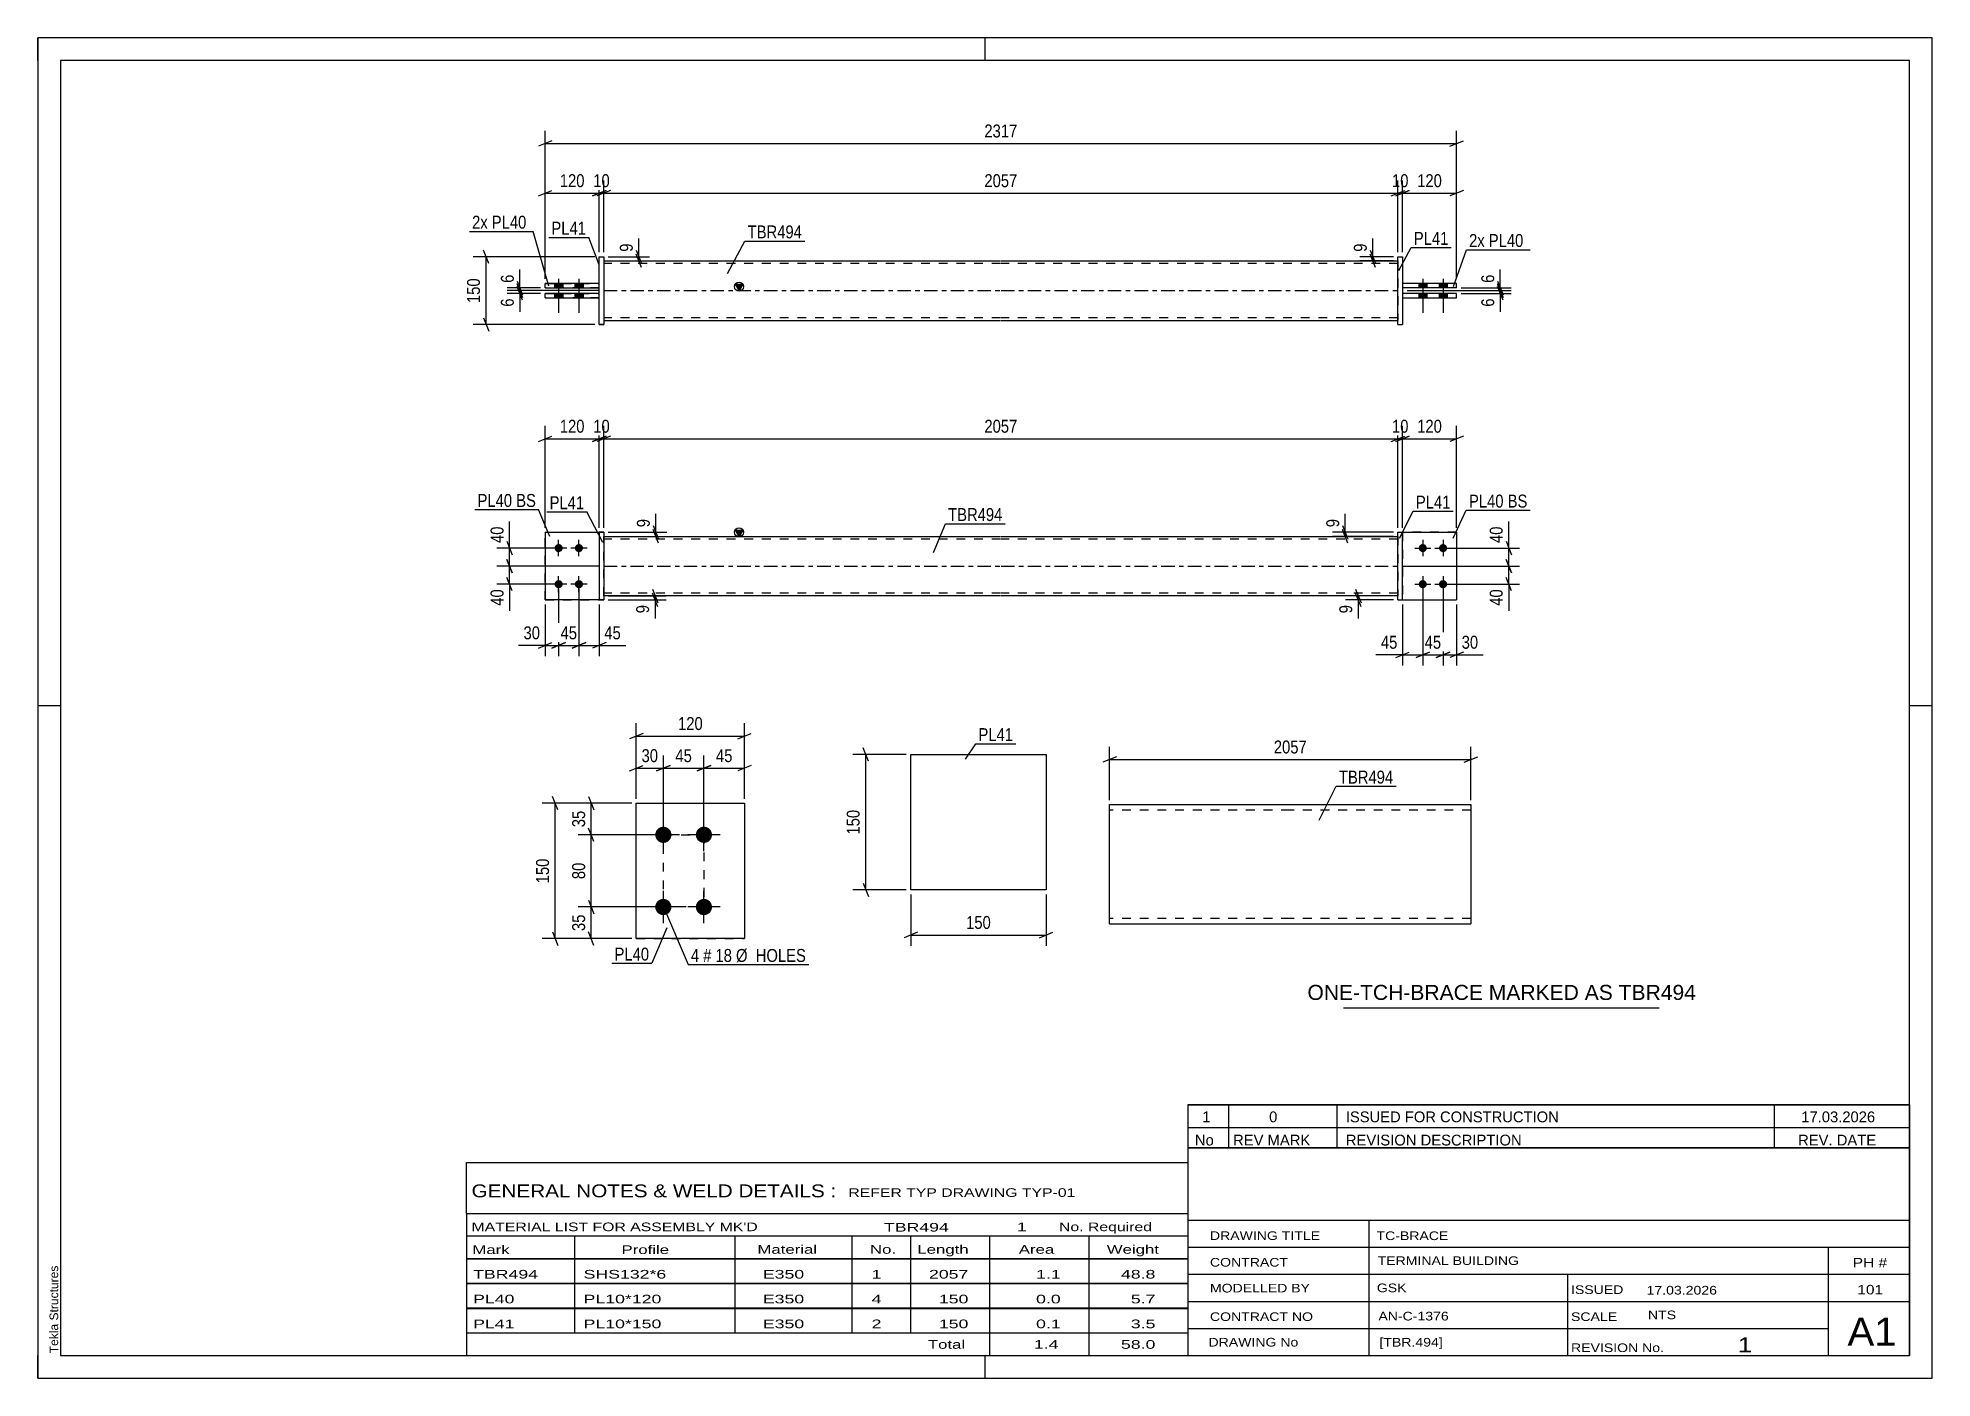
# Model space of a CAD drawing. Header units: millimetres. Extents: x 0 to 420, y 0 to 297.
import ezdxf

# ---------------------------------------------------------------- set-up
doc = ezdxf.new("R2010")
doc.units = ezdxf.units.MM
doc.linetypes.add('DXK_LINE_DOT2', pattern=[3.9198, 1.9599, -1.9599])
doc.linetypes.add('DXK_LINE_DOT3', pattern=[5.9187, 2.979, -0.9799, 0.9799, -0.9799])
doc.styles.add('Arial', font='ARIAL.TTF', dxfattribs={"height": 0.2})
doc.styles.add('Arial Narrow', font='ARIALN.TTF', dxfattribs={"height": 0.2})

# ---------------------------------------------------------------- blocks, each defined once
blk = doc.blocks.new('Unknown-582684965-1127')
at = {"color": 5, "linetype": 'Continuous'}
for p, q in [((420, 297), (0, 297)), ((0, 297), (0, 0)), ((0, 292), (0, 297)), ((210, 292), (210, 297)), ((420, 0), (420, 297)), ((415, 292), (5, 292)), ((5, 292), (5, 5)), ((415, 5), (415, 292)), ((5, 149), (0, 149)), ((420, 149), (415, 149)), ((0, 0), (0, 5)), ((5, 5), (415, 5)), ((210, 0), (210, 5)), ((0, 0), (420, 0))]:
    blk.add_line(p, q, dxfattribs=at)
at = {"color": 174, "linetype": 'Continuous', "style": 'Arial'}
blk.add_text('Tekla Structures', height=1.9102, rotation=90, dxfattribs=at).set_placement((4.5, 5.5))
blk = doc.blocks.new('Part-582684965-1392 - 1364')
at = {"color": 2, "linetype": 'Continuous'}
for p, q in [((112.47, 187.44), (124.47, 187.44)), ((112.47, 187.44), (112.47, 172.44)), ((124.47, 172.44), (112.47, 172.44)), ((112.47, 172.44), (112.47, 172.44))]:
    blk.add_line(p, q, dxfattribs=at)
at = {"color": 7, "linetype": 'DXK_LINE_DOT2'}
for p, q in [((112.47, 187.44), (124.47, 187.44)), ((124.47, 187.44), (124.47, 187.44)), ((124.47, 187.44), (124.47, 172.44)), ((112.47, 172.44), (124.47, 172.44)), ((112.47, 172.44), (112.47, 172.44))]:
    blk.add_line(p, q, dxfattribs=at)
blk = doc.blocks.new('Bolt-582684965-1413 - 1364')
at = {"linetype": 'Continuous'}
for points in [[(307.07, 184.84), (307.25, 184.82), (307.43, 184.76), (307.59, 184.67), (307.73, 184.54), (307.84, 184.39), (307.92, 184.22), (307.96, 184.03), (307.96, 183.85), (307.92, 183.66), (307.84, 183.49), (307.73, 183.34), (307.59, 183.21), (307.43, 183.12), (307.25, 183.06), (307.07, 183.04), (306.88, 183.06), (306.7, 183.12), (306.54, 183.21), (306.4, 183.34), (306.29, 183.49), (306.21, 183.66), (306.17, 183.85), (306.17, 184.03), (306.21, 184.22), (306.29, 184.39), (306.4, 184.54), (306.54, 184.67), (306.7, 184.76), (306.88, 184.82)], [(311.57, 184.84), (311.75, 184.82), (311.93, 184.76), (312.09, 184.67), (312.23, 184.54), (312.34, 184.39), (312.42, 184.22), (312.46, 184.03), (312.46, 183.85), (312.42, 183.66), (312.34, 183.49), (312.23, 183.34), (312.09, 183.21), (311.93, 183.12), (311.75, 183.06), (311.57, 183.04), (311.38, 183.06), (311.2, 183.12), (311.04, 183.21), (310.9, 183.34), (310.79, 183.49), (310.71, 183.66), (310.67, 183.85), (310.67, 184.03), (310.71, 184.22), (310.79, 184.39), (310.9, 184.54), (311.04, 184.67), (311.2, 184.76), (311.38, 184.82)], [(307.07, 176.84), (307.25, 176.82), (307.43, 176.76), (307.59, 176.67), (307.73, 176.54), (307.84, 176.39), (307.92, 176.22), (307.96, 176.03), (307.96, 175.85), (307.92, 175.66), (307.84, 175.49), (307.73, 175.34), (307.59, 175.21), (307.43, 175.12), (307.25, 175.06), (307.07, 175.04), (306.88, 175.06), (306.7, 175.12), (306.54, 175.21), (306.4, 175.34), (306.29, 175.49), (306.21, 175.66), (306.17, 175.85), (306.17, 176.03), (306.21, 176.22), (306.29, 176.39), (306.4, 176.54), (306.54, 176.67), (306.7, 176.76), (306.88, 176.82)], [(311.57, 176.84), (311.75, 176.82), (311.93, 176.76), (312.09, 176.67), (312.23, 176.54), (312.34, 176.39), (312.42, 176.22), (312.46, 176.03), (312.46, 175.85), (312.42, 175.66), (312.34, 175.49), (312.23, 175.34), (312.09, 175.21), (311.93, 175.12), (311.75, 175.06), (311.57, 175.04), (311.38, 175.06), (311.2, 175.12), (311.04, 175.21), (310.9, 175.34), (310.79, 175.49), (310.71, 175.66), (310.67, 175.85), (310.67, 176.03), (310.71, 176.22), (310.79, 176.39), (310.9, 176.54), (311.04, 176.67), (311.2, 176.76), (311.38, 176.82)]]:
    blk.add_hatch(color=1, dxfattribs=at).paths.add_polyline_path(points)
at = {"color": 1, "linetype": 'Continuous'}
for p, q in [((307.07, 185.74), (307.07, 182.14)), ((311.57, 185.74), (311.57, 182.14)), ((305.27, 183.94), (308.87, 183.94)), ((309.77, 183.94), (313.37, 183.94)), ((307.07, 177.74), (307.07, 174.14)), ((311.57, 177.74), (311.57, 174.14)), ((305.27, 175.94), (308.87, 175.94)), ((309.77, 175.94), (313.37, 175.94))]:
    blk.add_line(p, q, dxfattribs=at)
blk = doc.blocks.new('Part-582684965-1397 - 1364')
at = {"color": 7, "linetype": 'DXK_LINE_DOT2'}
for p, q in [((112.47, 187.44), (124.47, 187.44)), ((112.47, 187.44), (124.47, 187.44)), ((112.47, 172.44), (112.47, 187.44)), ((124.47, 187.44), (124.47, 187.44)), ((124.47, 187.44), (124.47, 172.44)), ((112.47, 172.44), (124.47, 172.44)), ((124.47, 172.44), (112.47, 172.44)), ((112.47, 172.44), (112.47, 172.44))]:
    blk.add_line(p, q, dxfattribs=at)
blk = doc.blocks.new('Part-582684965-1412 - 1364')
at = {"color": 2, "linetype": 'Continuous'}
for p, q in [((125.47, 187.44), (124.47, 187.44)), ((124.47, 187.44), (124.47, 172.44)), ((125.47, 187.44), (125.47, 187.44)), ((125.47, 187.44), (125.47, 172.44)), ((124.47, 172.44), (125.47, 172.44))]:
    blk.add_line(p, q, dxfattribs=at)
at = {"color": 7, "linetype": 'DXK_LINE_DOT2'}
for p, q in [((124.47, 187.44), (125.47, 187.44)), ((125.47, 172.44), (124.47, 172.44))]:
    blk.add_line(p, q, dxfattribs=at)
blk = doc.blocks.new('Bolt-582684965-1414 - 1364')
at = {"linetype": 'Continuous'}
for points in [[(115.47, 183.04), (115.28, 183.06), (115.1, 183.12), (114.94, 183.21), (114.8, 183.34), (114.69, 183.49), (114.61, 183.66), (114.57, 183.85), (114.57, 184.03), (114.61, 184.22), (114.69, 184.39), (114.8, 184.54), (114.94, 184.67), (115.1, 184.76), (115.28, 184.82), (115.47, 184.84), (115.65, 184.82), (115.83, 184.76), (115.99, 184.67), (116.13, 184.54), (116.25, 184.39), (116.32, 184.22), (116.36, 184.03), (116.36, 183.85), (116.32, 183.66), (116.25, 183.49), (116.13, 183.34), (115.99, 183.21), (115.83, 183.12), (115.65, 183.06)], [(119.97, 183.04), (119.78, 183.06), (119.6, 183.12), (119.44, 183.21), (119.3, 183.34), (119.19, 183.49), (119.11, 183.66), (119.07, 183.85), (119.07, 184.03), (119.11, 184.22), (119.19, 184.39), (119.3, 184.54), (119.44, 184.67), (119.6, 184.76), (119.78, 184.82), (119.97, 184.84), (120.15, 184.82), (120.33, 184.76), (120.49, 184.67), (120.63, 184.54), (120.75, 184.39), (120.82, 184.22), (120.86, 184.03), (120.86, 183.85), (120.82, 183.66), (120.75, 183.49), (120.63, 183.34), (120.49, 183.21), (120.33, 183.12), (120.15, 183.06)], [(115.47, 175.04), (115.28, 175.06), (115.1, 175.12), (114.94, 175.21), (114.8, 175.34), (114.69, 175.49), (114.61, 175.66), (114.57, 175.85), (114.57, 176.03), (114.61, 176.22), (114.69, 176.39), (114.8, 176.54), (114.94, 176.67), (115.1, 176.76), (115.28, 176.82), (115.47, 176.84), (115.65, 176.82), (115.83, 176.76), (115.99, 176.67), (116.13, 176.54), (116.25, 176.39), (116.32, 176.22), (116.36, 176.03), (116.36, 175.85), (116.32, 175.66), (116.25, 175.49), (116.13, 175.34), (115.99, 175.21), (115.83, 175.12), (115.65, 175.06)], [(119.97, 175.04), (119.78, 175.06), (119.6, 175.12), (119.44, 175.21), (119.3, 175.34), (119.19, 175.49), (119.11, 175.66), (119.07, 175.85), (119.07, 176.03), (119.11, 176.22), (119.19, 176.39), (119.3, 176.54), (119.44, 176.67), (119.6, 176.76), (119.78, 176.82), (119.97, 176.84), (120.15, 176.82), (120.33, 176.76), (120.49, 176.67), (120.63, 176.54), (120.75, 176.39), (120.82, 176.22), (120.86, 176.03), (120.86, 175.85), (120.82, 175.66), (120.75, 175.49), (120.63, 175.34), (120.49, 175.21), (120.33, 175.12), (120.15, 175.06)]]:
    blk.add_hatch(color=1, dxfattribs=at).paths.add_polyline_path(points)
at = {"color": 1, "linetype": 'Continuous'}
for p, q in [((115.47, 182.14), (115.47, 185.74)), ((119.97, 182.14), (119.97, 185.74)), ((117.27, 183.94), (113.67, 183.94)), ((121.77, 183.94), (118.17, 183.94)), ((115.47, 174.14), (115.47, 177.74)), ((119.97, 174.14), (119.97, 177.74)), ((117.27, 175.94), (113.67, 175.94)), ((121.77, 175.94), (118.17, 175.94))]:
    blk.add_line(p, q, dxfattribs=at)
blk = doc.blocks.new('Part-582684965-1424 - 1364')
at = {"color": 2, "linetype": 'Continuous'}
for p, q in [((301.57, 187.44), (302.57, 187.44)), ((301.57, 172.44), (301.57, 187.44)), ((302.57, 172.44), (302.57, 187.44)), ((301.57, 172.44), (301.57, 172.44)), ((301.57, 172.44), (302.57, 172.44))]:
    blk.add_line(p, q, dxfattribs=at)
at = {"color": 7, "linetype": 'DXK_LINE_DOT2'}
for p, q in [((301.57, 187.44), (302.57, 187.44)), ((301.57, 172.44), (302.57, 172.44))]:
    blk.add_line(p, q, dxfattribs=at)
blk = doc.blocks.new('Part-582684965-1439 - 1364')
at = {"linetype": 'Continuous'}
blk.add_hatch(color=2, dxfattribs=at).paths.add_polyline_path([(155.47, 186.54), (154.67, 187.94), (156.27, 187.94)])
at = {"color": 2, "linetype": 'Continuous'}
for p, q in [((125.47, 186.54), (213.47, 186.54)), ((155.47, 186.54), (154.67, 187.94)), ((154.67, 187.94), (156.27, 187.94)), ((156.27, 187.94), (155.47, 186.54)), ((213.57, 186.54), (301.57, 186.54)), ((213.47, 173.34), (125.47, 173.34)), ((301.57, 173.34), (213.57, 173.34))]:
    blk.add_line(p, q, dxfattribs=at)
at = {"color": 7, "linetype": 'DXK_LINE_DOT2'}
for p, q in [((125.47, 173.34), (125.47, 186.54)), ((213.47, 185.94), (125.47, 185.94)), ((301.57, 185.94), (213.57, 185.94)), ((301.57, 186.54), (301.57, 173.34)), ((213.47, 173.94), (125.47, 173.94)), ((301.57, 173.94), (213.57, 173.94))]:
    blk.add_line(p, q, dxfattribs=at)
at = {"color": 7, "linetype": 'DXK_LINE_DOT3'}
for p, q in [((125.47, 179.94), (213.47, 179.94)), ((213.57, 179.94), (301.57, 179.94))]:
    blk.add_line(p, q, dxfattribs=at)
at = {"color": 2, "linetype": 'Continuous'}
blk.add_circle((155.47, 187.44), 1, dxfattribs=at)
blk = doc.blocks.new('Part-582684965-1444 - 1364')
at = {"color": 2, "linetype": 'Continuous'}
for p, q in [((302.57, 187.44), (314.57, 187.44)), ((314.57, 187.44), (314.57, 172.44)), ((302.57, 172.44), (314.57, 172.44))]:
    blk.add_line(p, q, dxfattribs=at)
at = {"color": 7, "linetype": 'DXK_LINE_DOT2'}
for p, q in [((314.57, 187.44), (302.57, 187.44)), ((302.57, 187.44), (302.57, 172.44))]:
    blk.add_line(p, q, dxfattribs=at)
blk = doc.blocks.new('Part-582684965-1449 - 1364')
at = {"color": 7, "linetype": 'DXK_LINE_DOT2'}
for p, q in [((314.57, 187.44), (302.57, 187.44)), ((302.57, 187.44), (302.57, 172.44)), ((302.57, 187.44), (314.57, 187.44)), ((314.57, 187.44), (314.57, 172.44)), ((302.57, 172.44), (314.57, 172.44))]:
    blk.add_line(p, q, dxfattribs=at)
blk = doc.blocks.new('Part-582684965-1771 - 1745')
at = {"color": 2, "linetype": 'Continuous'}
for p, q in [((124.47, 240.39), (112.47, 240.39)), ((112.47, 239.39), (112.47, 240.39)), ((124.47, 239.39), (124.47, 240.39)), ((112.47, 239.39), (124.47, 239.39)), ((112.47, 239.39), (112.47, 239.39))]:
    blk.add_line(p, q, dxfattribs=at)
at = {"color": 7, "linetype": 'DXK_LINE_DOT2'}
for p, q in [((112.47, 240.39), (124.47, 240.39)), ((124.47, 239.39), (112.47, 239.39))]:
    blk.add_line(p, q, dxfattribs=at)
blk = doc.blocks.new('Part-582684965-1751 - 1745')
at = {"linetype": 'Continuous'}
blk.add_hatch(color=2, dxfattribs=at).paths.add_polyline_path([(155.47, 240.99), (154.67, 242.39), (156.27, 242.39)])
at = {"color": 2, "linetype": 'Continuous'}
for p, q in [((125.47, 247.59), (213.47, 247.59)), ((213.57, 247.59), (301.57, 247.59)), ((155.47, 240.99), (154.67, 242.39)), ((154.67, 242.39), (156.27, 242.39)), ((156.27, 242.39), (155.47, 240.99)), ((125.47, 234.39), (213.47, 234.39)), ((213.57, 234.39), (301.57, 234.39))]:
    blk.add_line(p, q, dxfattribs=at)
at = {"color": 7, "linetype": 'DXK_LINE_DOT2'}
for p, q in [((125.47, 247.59), (125.47, 234.39)), ((213.47, 246.99), (125.47, 246.99)), ((301.57, 246.99), (213.57, 246.99)), ((301.57, 247.59), (301.57, 234.39)), ((213.47, 234.99), (125.47, 234.99)), ((301.57, 234.99), (213.57, 234.99))]:
    blk.add_line(p, q, dxfattribs=at)
at = {"color": 7, "linetype": 'DXK_LINE_DOT3'}
for p, q in [((125.47, 240.99), (213.47, 240.99)), ((213.57, 240.99), (301.57, 240.99))]:
    blk.add_line(p, q, dxfattribs=at)
at = {"color": 2, "linetype": 'Continuous'}
blk.add_circle((155.47, 241.89), 1, dxfattribs=at)
blk = doc.blocks.new('Part-582684965-1756 - 1745')
at = {"color": 2, "linetype": 'Continuous'}
for p, q in [((314.57, 240.39), (302.57, 240.39)), ((302.57, 240.39), (302.57, 239.39)), ((314.57, 239.39), (314.57, 240.39)), ((302.57, 239.39), (314.57, 239.39))]:
    blk.add_line(p, q, dxfattribs=at)
blk = doc.blocks.new('Part-582684965-1761 - 1745')
at = {"color": 2, "linetype": 'Continuous'}
for p, q in [((302.57, 242.59), (302.57, 241.59)), ((314.57, 242.59), (302.57, 242.59)), ((314.57, 241.59), (302.57, 241.59)), ((314.57, 241.59), (314.57, 242.59))]:
    blk.add_line(p, q, dxfattribs=at)
blk = doc.blocks.new('Part-582684965-1766 - 1745')
at = {"color": 2, "linetype": 'Continuous'}
for p, q in [((301.57, 248.49), (301.57, 248.49)), ((301.57, 233.49), (301.57, 248.49)), ((301.57, 248.49), (302.57, 248.49)), ((302.57, 248.49), (302.57, 248.49)), ((302.57, 248.49), (302.57, 233.49)), ((301.57, 233.49), (302.57, 233.49)), ((301.57, 233.49), (301.57, 233.49)), ((302.57, 233.49), (302.57, 233.49))]:
    blk.add_line(p, q, dxfattribs=at)
at = {"color": 7, "linetype": 'DXK_LINE_DOT2'}
for p, q in [((301.57, 248.49), (301.57, 248.49)), ((301.57, 248.49), (302.57, 248.49)), ((301.57, 233.49), (302.57, 233.49))]:
    blk.add_line(p, q, dxfattribs=at)
blk = doc.blocks.new('Part-582684965-1776 - 1745')
at = {"color": 2, "linetype": 'Continuous'}
for p, q in [((124.47, 242.59), (112.47, 242.59)), ((112.47, 241.59), (112.47, 242.59)), ((112.47, 241.59), (124.47, 241.59)), ((112.47, 241.59), (112.47, 241.59)), ((124.47, 241.59), (124.47, 242.59))]:
    blk.add_line(p, q, dxfattribs=at)
at = {"color": 7, "linetype": 'DXK_LINE_DOT2'}
for p, q in [((112.47, 242.59), (124.47, 242.59)), ((124.47, 241.59), (112.47, 241.59))]:
    blk.add_line(p, q, dxfattribs=at)
blk = doc.blocks.new('Part-582684965-1781 - 1745')
at = {"color": 2, "linetype": 'Continuous'}
for p, q in [((124.47, 248.49), (125.47, 248.49)), ((124.47, 233.49), (124.47, 248.49)), ((125.47, 248.49), (125.47, 248.49)), ((125.47, 248.49), (125.47, 233.49)), ((125.47, 233.49), (124.47, 233.49)), ((124.47, 233.49), (124.47, 233.49))]:
    blk.add_line(p, q, dxfattribs=at)
at = {"color": 7, "linetype": 'DXK_LINE_DOT2'}
for p, q in [((124.47, 248.49), (125.47, 248.49)), ((124.47, 233.49), (125.47, 233.49)), ((124.47, 233.49), (124.47, 233.49))]:
    blk.add_line(p, q, dxfattribs=at)
blk = doc.blocks.new('Bolt-582684965-1782 - 1745')
at = {"linetype": 'Continuous'}
for points in [[(307.97, 242.59), (306.17, 242.59), (306.17, 241.59), (307.97, 241.59)], [(307.97, 242.59), (306.17, 242.59), (306.17, 241.59), (307.97, 241.59)], [(307.97, 240.39), (306.17, 240.39), (306.17, 239.39), (307.97, 239.39)], [(307.97, 240.39), (306.17, 240.39), (306.17, 239.39), (307.97, 239.39)], [(312.47, 242.59), (310.67, 242.59), (310.67, 241.59), (312.47, 241.59)], [(312.47, 242.59), (310.67, 242.59), (310.67, 241.59), (312.47, 241.59)], [(312.47, 240.39), (310.67, 240.39), (310.67, 239.39), (312.47, 239.39)], [(312.47, 240.39), (310.67, 240.39), (310.67, 239.39), (312.47, 239.39)]]:
    blk.add_hatch(color=1, dxfattribs=at).paths.add_polyline_path(points)
at = {"color": 1, "linetype": 'Continuous'}
for p, q in [((306.17, 242.59), (306.17, 241.59)), ((306.17, 242.59), (306.17, 241.59)), ((306.17, 240.39), (306.17, 239.39)), ((306.17, 240.39), (306.17, 239.39)), ((307.07, 243.59), (307.07, 236.09)), ((307.07, 243.59), (307.07, 236.09)), ((307.97, 242.59), (307.97, 241.59)), ((307.97, 242.59), (307.97, 241.59)), ((307.97, 240.39), (307.97, 239.39)), ((307.97, 240.39), (307.97, 239.39)), ((310.67, 242.59), (310.67, 241.59)), ((310.67, 242.59), (310.67, 241.59)), ((310.67, 240.39), (310.67, 239.39)), ((310.67, 240.39), (310.67, 239.39)), ((311.57, 243.59), (311.57, 236.09)), ((311.57, 243.59), (311.57, 236.09)), ((312.47, 242.59), (312.47, 241.59)), ((312.47, 242.59), (312.47, 241.59)), ((312.47, 240.39), (312.47, 239.39)), ((312.47, 240.39), (312.47, 239.39))]:
    blk.add_line(p, q, dxfattribs=at)
blk = doc.blocks.new('Bolt-582684965-1783 - 1745')
at = {"linetype": 'Continuous'}
for points in [[(114.57, 241.59), (116.37, 241.59), (116.37, 242.59), (114.57, 242.59)], [(114.57, 241.59), (116.37, 241.59), (116.37, 242.59), (114.57, 242.59)], [(114.57, 239.39), (116.37, 239.39), (116.37, 240.39), (114.57, 240.39)], [(114.57, 239.39), (116.37, 239.39), (116.37, 240.39), (114.57, 240.39)], [(119.07, 241.59), (120.87, 241.59), (120.87, 242.59), (119.07, 242.59)], [(119.07, 241.59), (120.87, 241.59), (120.87, 242.59), (119.07, 242.59)], [(119.07, 239.39), (120.87, 239.39), (120.87, 240.39), (119.07, 240.39)], [(119.07, 239.39), (120.87, 239.39), (120.87, 240.39), (119.07, 240.39)]]:
    blk.add_hatch(color=1, dxfattribs=at).paths.add_polyline_path(points)
at = {"color": 1, "linetype": 'Continuous'}
for p, q in [((114.57, 242.59), (114.57, 241.59)), ((114.57, 242.59), (114.57, 241.59)), ((114.57, 240.39), (114.57, 239.39)), ((114.57, 240.39), (114.57, 239.39)), ((115.47, 243.59), (115.47, 236.09)), ((115.47, 243.59), (115.47, 236.09)), ((116.37, 242.59), (116.37, 241.59)), ((116.37, 242.59), (116.37, 241.59)), ((116.37, 240.39), (116.37, 239.39)), ((116.37, 240.39), (116.37, 239.39)), ((119.07, 242.59), (119.07, 241.59)), ((119.07, 242.59), (119.07, 241.59)), ((119.07, 240.39), (119.07, 239.39)), ((119.07, 240.39), (119.07, 239.39)), ((119.97, 243.59), (119.97, 236.09)), ((119.97, 243.59), (119.97, 236.09)), ((120.87, 242.59), (120.87, 241.59)), ((120.87, 242.59), (120.87, 241.59)), ((120.87, 240.39), (120.87, 239.39)), ((120.87, 240.39), (120.87, 239.39))]:
    blk.add_line(p, q, dxfattribs=at)
blk = doc.blocks.new('Bolt-582684965-2085 - 2022')
at = {"linetype": 'Continuous'}
for points in [[(138.68, 118.6), (138.31, 118.63), (137.95, 118.75), (137.62, 118.94), (137.34, 119.19), (137.12, 119.5), (136.97, 119.84), (136.89, 120.21), (136.89, 120.58), (136.97, 120.95), (137.12, 121.3), (137.34, 121.6), (137.62, 121.85), (137.95, 122.04), (138.31, 122.16), (138.68, 122.2), (139.06, 122.16), (139.41, 122.04), (139.74, 121.85), (140.02, 121.6), (140.24, 121.3), (140.39, 120.95), (140.47, 120.58), (140.47, 120.21), (140.39, 119.84), (140.24, 119.5), (140.02, 119.19), (139.74, 118.94), (139.41, 118.75), (139.06, 118.63)], [(147.68, 118.6), (147.31, 118.63), (146.95, 118.75), (146.62, 118.94), (146.34, 119.19), (146.12, 119.5), (145.97, 119.84), (145.89, 120.21), (145.89, 120.58), (145.97, 120.95), (146.12, 121.3), (146.34, 121.6), (146.62, 121.85), (146.95, 122.04), (147.31, 122.16), (147.68, 122.2), (148.06, 122.16), (148.41, 122.04), (148.74, 121.85), (149.02, 121.6), (149.24, 121.3), (149.39, 120.95), (149.47, 120.58), (149.47, 120.21), (149.39, 119.84), (149.24, 119.5), (149.02, 119.19), (148.74, 118.94), (148.41, 118.75), (148.06, 118.63)], [(138.68, 102.6), (138.31, 102.63), (137.95, 102.75), (137.62, 102.94), (137.34, 103.19), (137.12, 103.5), (136.97, 103.84), (136.89, 104.21), (136.89, 104.58), (136.97, 104.95), (137.12, 105.3), (137.34, 105.6), (137.62, 105.85), (137.95, 106.04), (138.31, 106.16), (138.68, 106.2), (139.06, 106.16), (139.41, 106.04), (139.74, 105.85), (140.02, 105.6), (140.24, 105.3), (140.39, 104.95), (140.47, 104.58), (140.47, 104.21), (140.39, 103.84), (140.24, 103.5), (140.02, 103.19), (139.74, 102.94), (139.41, 102.75), (139.06, 102.63)], [(147.68, 102.6), (147.31, 102.63), (146.95, 102.75), (146.62, 102.94), (146.34, 103.19), (146.12, 103.5), (145.97, 103.84), (145.89, 104.21), (145.89, 104.58), (145.97, 104.95), (146.12, 105.3), (146.34, 105.6), (146.62, 105.85), (146.95, 106.04), (147.31, 106.16), (147.68, 106.2), (148.06, 106.16), (148.41, 106.04), (148.74, 105.85), (149.02, 105.6), (149.24, 105.3), (149.39, 104.95), (149.47, 104.58), (149.47, 104.21), (149.39, 103.84), (149.24, 103.5), (149.02, 103.19), (148.74, 102.94), (148.41, 102.75), (148.06, 102.63)]]:
    blk.add_hatch(color=1, dxfattribs=at).paths.add_polyline_path(points)
at = {"color": 1, "linetype": 'Continuous'}
for p, q in [((138.68, 116.8), (138.68, 124)), ((147.68, 116.8), (147.68, 124)), ((142.28, 120.4), (135.08, 120.4)), ((151.28, 120.4), (144.08, 120.4)), ((138.68, 100.8), (138.68, 108)), ((147.68, 100.8), (147.68, 108)), ((142.28, 104.4), (135.08, 104.4)), ((151.28, 104.4), (144.08, 104.4))]:
    blk.add_line(p, q, dxfattribs=at)
blk = doc.blocks.new('Part-582684965-2090 - 2022')
at = {"color": 2, "linetype": 'Continuous'}
for p, q in [((132.68, 127.4), (156.68, 127.4)), ((132.68, 97.4), (132.68, 127.4)), ((156.68, 127.4), (156.68, 127.4)), ((156.68, 127.4), (156.68, 97.4)), ((156.68, 97.4), (132.68, 97.4)), ((132.68, 97.4), (132.68, 97.4))]:
    blk.add_line(p, q, dxfattribs=at)
at = {"color": 7, "linetype": 'DXK_LINE_DOT2'}
for p, q in [((132.68, 127.4), (156.68, 127.4)), ((132.68, 97.4), (156.68, 97.4)), ((132.68, 97.4), (132.68, 97.4))]:
    blk.add_line(p, q, dxfattribs=at)
blk = doc.blocks.new('Part-582684965-2237 - 2231')
at = {"color": 2, "linetype": 'Continuous'}
for p, q in [((193.55, 108.19), (193.55, 138.19)), ((193.55, 138.19), (223.55, 138.19)), ((223.55, 138.19), (223.55, 108.19)), ((223.55, 108.19), (193.55, 108.19))]:
    blk.add_line(p, q, dxfattribs=at)
blk = doc.blocks.new('Part-582684965-2260 - 2254')
at = {"color": 2, "linetype": 'Continuous'}
for p, q in [((237.64, 100.86), (237.64, 127.08)), ((237.64, 127.08), (277.64, 127.08)), ((277.74, 127.08), (317.74, 127.08)), ((317.74, 127.08), (317.74, 100.68)), ((237.64, 100.68), (237.64, 100.86)), ((237.64, 100.68), (277.64, 100.68)), ((277.74, 100.68), (317.74, 100.68))]:
    blk.add_line(p, q, dxfattribs=at)
at = {"color": 7, "linetype": 'DXK_LINE_DOT2'}
for p, q in [((317.74, 126.9), (317.74, 127.08)), ((277.64, 125.88), (237.64, 125.88)), ((317.74, 125.88), (277.74, 125.88)), ((237.64, 101.88), (237.64, 101.97)), ((277.64, 101.88), (237.64, 101.88)), ((317.74, 101.88), (277.74, 101.88)), ((317.74, 101.88), (317.74, 101.97))]:
    blk.add_line(p, q, dxfattribs=at)
blk = doc.blocks.new('Rectangle-582684965-2216 - 2022')
at = {"color": 1, "linetype": 'DXK_LINE_DOT2'}
blk.add_lwpolyline([(138.68, 120.4), (147.68, 120.4), (147.68, 104.4), (138.68, 104.4), (138.68, 120.4)], close=True, dxfattribs=at)
blk = doc.blocks.new('StraightDimension-582684965-1681 - 1364')
at = {"color": 7, "linetype": 'Continuous'}
for p, q in [((325.53, 181.44), (326.73, 178.44)), ((302.57, 179.94), (328.53, 179.94)), ((326.73, 174.44), (325.53, 177.44)), ((326.13, 175.94), (326.13, 179.94)), ((312.57, 175.94), (328.53, 175.94))]:
    blk.add_line(p, q, dxfattribs=at)
at = {"color": 0}
blk.add_wipeout([(325.38, 175.41), (321.18, 175.41), (321.18, 170.56), (325.38, 170.56)], dxfattribs=at)
at = {"color": 7, "linetype": 'Continuous'}
blk.add_line((326.13, 175.94), (326.13, 170.03), dxfattribs=at)
blk.add_line((326.13, 175.94), (326.13, 170.03), dxfattribs=at)
at = {"color": 3, "style": 'Arial Narrow'}
blk.add_text('40', height=2.863, rotation=90.0002, dxfattribs=at).set_placement((324.78, 171.16))
blk = doc.blocks.new('StraightDimension-582684965-1601 - 1364')
at = {"color": 7, "linetype": 'Continuous'}
for p, q in [((103.99, 185.44), (105.19, 182.44)), ((114.47, 183.94), (101.74, 183.94)), ((105.19, 178.44), (103.99, 181.44)), ((104.59, 179.94), (104.59, 183.94)), ((124.47, 179.94), (101.74, 179.94))]:
    blk.add_line(p, q, dxfattribs=at)
at = {"color": 0}
blk.add_wipeout([(103.84, 189.32), (99.64, 189.32), (99.64, 184.46), (103.84, 184.46)], dxfattribs=at)
at = {"color": 7, "linetype": 'Continuous'}
blk.add_line((104.59, 183.94), (104.59, 189.85), dxfattribs=at)
blk.add_line((104.59, 183.94), (104.59, 189.85), dxfattribs=at)
at = {"color": 3, "style": 'Arial Narrow'}
blk.add_text('40', height=2.863, rotation=90.0002, dxfattribs=at).set_placement((103.24, 185.06))
blk = doc.blocks.new('StraightDimension-582684965-1572 - 1364')
at = {"color": 7, "linetype": 'Continuous'}
for p, q in [((115.47, 174.94), (115.47, 159.98)), ((112.47, 171.44), (112.47, 159.98)), ((110.97, 161.78), (113.97, 162.98)), ((112.47, 162.38), (115.47, 162.38)), ((116.97, 162.98), (113.97, 161.78))]:
    blk.add_line(p, q, dxfattribs=at)
at = {"color": 0}
blk.add_wipeout([(111.94, 163.13), (111.94, 167.33), (107.08, 167.33), (107.08, 163.13)], dxfattribs=at)
at = {"color": 7, "linetype": 'Continuous'}
blk.add_line((112.47, 162.38), (106.56, 162.38), dxfattribs=at)
blk.add_line((112.47, 162.38), (106.56, 162.38), dxfattribs=at)
at = {"color": 3, "style": 'Arial Narrow'}
blk.add_text('30', height=2.863, dxfattribs=at).set_placement((107.68, 163.73))
blk = doc.blocks.new('StraightDimension-582684965-1565 - 1364')
at = {"color": 7, "linetype": 'Continuous'}
for p, q in [((115.47, 174.94), (115.47, 159.98)), ((119.97, 174.94), (119.97, 159.98)), ((113.97, 161.78), (116.97, 162.98)), ((115.47, 162.38), (119.97, 162.38)), ((121.47, 162.98), (118.47, 161.78))]:
    blk.add_line(p, q, dxfattribs=at)
at = {"color": 0}
blk.add_wipeout([(120.14, 163.13), (120.14, 167.33), (115.29, 167.33), (115.29, 163.13)], dxfattribs=at)
at = {"color": 3, "style": 'Arial Narrow'}
blk.add_text('45', height=2.863, dxfattribs=at).set_placement((115.89, 163.73))
blk = doc.blocks.new('StraightDimension-582684965-1458 - 1364')
at = {"color": 7, "linetype": 'Continuous'}
for p, q in [((112.47, 188.44), (112.47, 211.01)), ((124.47, 188.44), (124.47, 211.01)), ((110.97, 207.56), (113.97, 208.76)), ((112.47, 208.16), (124.47, 208.16)), ((125.97, 208.76), (122.97, 207.56))]:
    blk.add_line(p, q, dxfattribs=at)
at = {"color": 0}
blk.add_wipeout([(121.81, 208.91), (121.81, 213.11), (115.12, 213.11), (115.12, 208.91)], dxfattribs=at)
at = {"color": 3, "style": 'Arial Narrow'}
blk.add_text('120', height=2.863, dxfattribs=at).set_placement((115.72, 209.51))
blk = doc.blocks.new('StraightDimension-582684965-1485 - 1364')
at = {"color": 7, "linetype": 'Continuous'}
for p, q in [((124.47, 188.44), (124.47, 211.01)), ((125.47, 188.44), (125.47, 211.01)), ((122.97, 207.56), (125.97, 208.76)), ((126.97, 208.76), (123.97, 207.56)), ((124.47, 208.16), (125.47, 208.16))]:
    blk.add_line(p, q, dxfattribs=at)
at = {"color": 0}
blk.add_wipeout([(127.39, 208.91), (127.39, 213.11), (122.54, 213.11), (122.54, 208.91)], dxfattribs=at)
at = {"color": 3, "style": 'Arial Narrow'}
blk.add_text('10', height=2.863, dxfattribs=at).set_placement((123.14, 209.51))
blk = doc.blocks.new('StraightDimension-582684965-1502 - 1364')
at = {"color": 7, "linetype": 'Continuous'}
for p, q in [((125.47, 188.44), (125.47, 211.01)), ((301.57, 188.44), (301.57, 211.01)), ((126.97, 208.76), (123.97, 207.56)), ((125.47, 208.16), (301.57, 208.16)), ((300.07, 207.56), (303.07, 208.76))]:
    blk.add_line(p, q, dxfattribs=at)
at = {"color": 0}
blk.add_wipeout([(217.77, 208.91), (217.77, 213.11), (209.26, 213.11), (209.26, 208.91)], dxfattribs=at)
at = {"color": 3, "style": 'Arial Narrow'}
blk.add_text('2057', height=2.863, dxfattribs=at).set_placement((209.86, 209.51))
blk = doc.blocks.new('StraightDimension-582684965-1511 - 1364')
at = {"color": 7, "linetype": 'Continuous'}
for p, q in [((301.57, 188.44), (301.57, 211.01)), ((302.57, 188.44), (302.57, 211.01)), ((300.07, 207.56), (303.07, 208.76)), ((304.07, 208.76), (301.07, 207.56)), ((301.57, 208.16), (302.57, 208.16))]:
    blk.add_line(p, q, dxfattribs=at)
at = {"color": 0}
blk.add_wipeout([(304.49, 208.91), (304.49, 213.11), (299.64, 213.11), (299.64, 208.91)], dxfattribs=at)
at = {"color": 3, "style": 'Arial Narrow'}
blk.add_text('10', height=2.863, dxfattribs=at).set_placement((300.24, 209.51))
blk = doc.blocks.new('StraightDimension-582684965-1529 - 1364')
at = {"color": 7, "linetype": 'Continuous'}
for p, q in [((302.57, 188.44), (302.57, 211.01)), ((314.57, 188.44), (314.57, 211.01)), ((301.07, 207.56), (304.07, 208.76)), ((302.57, 208.16), (314.57, 208.16)), ((316.07, 208.76), (313.07, 207.56))]:
    blk.add_line(p, q, dxfattribs=at)
at = {"color": 0}
blk.add_wipeout([(311.91, 208.91), (311.91, 213.11), (305.22, 213.11), (305.22, 208.91)], dxfattribs=at)
at = {"color": 3, "style": 'Arial Narrow'}
blk.add_text('120', height=2.863, dxfattribs=at).set_placement((305.82, 209.51))
blk = doc.blocks.new('StraightDimension-582684965-1552 - 1364')
at = {"color": 7, "linetype": 'Continuous'}
for p, q in [((119.97, 174.94), (119.97, 159.98)), ((124.47, 171.44), (124.47, 159.98)), ((118.47, 161.78), (121.47, 162.98)), ((119.97, 162.38), (124.47, 162.38)), ((125.97, 162.98), (122.97, 161.78))]:
    blk.add_line(p, q, dxfattribs=at)
at = {"color": 0}
blk.add_wipeout([(129.85, 163.13), (129.85, 167.33), (124.99, 167.33), (124.99, 163.13)], dxfattribs=at)
at = {"color": 7, "linetype": 'Continuous'}
blk.add_line((124.47, 162.38), (130.37, 162.38), dxfattribs=at)
blk.add_line((124.47, 162.38), (130.37, 162.38), dxfattribs=at)
at = {"color": 3, "style": 'Arial Narrow'}
blk.add_text('45', height=2.863, dxfattribs=at).set_placement((125.59, 163.73))
blk = doc.blocks.new('StraightDimension-582684965-1583 - 1364')
at = {"color": 7, "linetype": 'Continuous'}
for p, q in [((126.47, 173.34), (139.27, 173.34)), ((126.47, 172.44), (139.27, 172.44)), ((136.27, 174.84), (137.47, 171.84)), ((137.47, 170.94), (136.27, 173.94)), ((136.87, 172.44), (136.87, 173.34))]:
    blk.add_line(p, q, dxfattribs=at)
at = {"color": 0}
blk.add_wipeout([(136.12, 171.91), (131.92, 171.91), (131.92, 168.89), (136.12, 168.89)], dxfattribs=at)
at = {"color": 7, "linetype": 'Continuous'}
blk.add_line((136.87, 172.44), (136.87, 168.36), dxfattribs=at)
blk.add_line((136.87, 172.44), (136.87, 168.36), dxfattribs=at)
at = {"color": 3, "style": 'Arial Narrow'}
blk.add_text('9', height=2.86, rotation=90.0002, dxfattribs=at).set_placement((135.52, 169.49))
blk = doc.blocks.new('StraightDimension-582684965-1592 - 1364')
at = {"color": 7, "linetype": 'Continuous'}
for p, q in [((126.47, 187.44), (139.42, 187.44)), ((126.47, 186.54), (139.42, 186.54)), ((136.42, 188.94), (137.62, 185.94)), ((137.62, 185.04), (136.42, 188.04)), ((137.02, 186.54), (137.02, 187.44))]:
    blk.add_line(p, q, dxfattribs=at)
at = {"color": 0}
blk.add_wipeout([(136.27, 190.99), (132.07, 190.99), (132.07, 187.96), (136.27, 187.96)], dxfattribs=at)
at = {"color": 7, "linetype": 'Continuous'}
blk.add_line((137.02, 187.44), (137.02, 191.52), dxfattribs=at)
blk.add_line((137.02, 187.44), (137.02, 191.52), dxfattribs=at)
at = {"color": 3, "style": 'Arial Narrow'}
blk.add_text('9', height=2.86, rotation=90.0002, dxfattribs=at).set_placement((135.67, 188.56))
blk = doc.blocks.new('StraightDimension-582684965-1618 - 1364')
at = {"color": 7, "linetype": 'Continuous'}
for p, q in [((103.99, 181.44), (105.19, 178.44)), ((124.47, 179.94), (101.74, 179.94)), ((105.19, 174.44), (103.99, 177.44)), ((104.59, 175.94), (104.59, 179.94)), ((114.47, 175.94), (101.74, 175.94))]:
    blk.add_line(p, q, dxfattribs=at)
at = {"color": 0}
blk.add_wipeout([(103.84, 175.41), (99.64, 175.41), (99.64, 170.56), (103.84, 170.56)], dxfattribs=at)
at = {"color": 7, "linetype": 'Continuous'}
blk.add_line((104.59, 175.94), (104.59, 170.03), dxfattribs=at)
blk.add_line((104.59, 175.94), (104.59, 170.03), dxfattribs=at)
at = {"color": 3, "style": 'Arial Narrow'}
blk.add_text('40', height=2.863, rotation=90.0002, dxfattribs=at).set_placement((103.24, 171.16))
blk = doc.blocks.new('StraightDimension-582684965-1632 - 1364')
at = {"color": 7, "linetype": 'Continuous'}
for p, q in [((300.57, 173.34), (289.92, 173.34)), ((300.57, 172.44), (289.92, 172.44)), ((292.17, 174.84), (293.37, 171.84)), ((293.37, 170.94), (292.17, 173.94)), ((292.77, 172.44), (292.77, 173.34))]:
    blk.add_line(p, q, dxfattribs=at)
at = {"color": 0}
blk.add_wipeout([(292.02, 171.91), (287.82, 171.91), (287.82, 168.89), (292.02, 168.89)], dxfattribs=at)
at = {"color": 7, "linetype": 'Continuous'}
blk.add_line((292.77, 172.44), (292.77, 168.36), dxfattribs=at)
blk.add_line((292.77, 172.44), (292.77, 168.36), dxfattribs=at)
at = {"color": 3, "style": 'Arial Narrow'}
blk.add_text('9', height=2.86, rotation=90.0002, dxfattribs=at).set_placement((291.42, 169.49))
blk = doc.blocks.new('StraightDimension-582684965-1641 - 1364')
at = {"color": 7, "linetype": 'Continuous'}
for p, q in [((311.57, 174.94), (311.57, 157.89)), ((314.57, 171.44), (314.57, 157.89)), ((310.07, 159.69), (313.07, 160.89)), ((311.57, 160.29), (314.57, 160.29)), ((316.07, 160.89), (313.07, 159.69))]:
    blk.add_line(p, q, dxfattribs=at)
at = {"color": 0}
blk.add_wipeout([(319.95, 161.04), (319.95, 165.24), (315.09, 165.24), (315.09, 161.04)], dxfattribs=at)
at = {"color": 7, "linetype": 'Continuous'}
blk.add_line((314.57, 160.29), (320.47, 160.29), dxfattribs=at)
blk.add_line((314.57, 160.29), (320.47, 160.29), dxfattribs=at)
at = {"color": 3, "style": 'Arial Narrow'}
blk.add_text('30', height=2.863, dxfattribs=at).set_placement((315.69, 161.64))
blk = doc.blocks.new('StraightDimension-582684965-1654 - 1364')
at = {"color": 7, "linetype": 'Continuous'}
for p, q in [((307.07, 174.94), (307.07, 157.89)), ((311.57, 174.94), (311.57, 157.89)), ((305.57, 159.69), (308.57, 160.89)), ((307.07, 160.29), (311.57, 160.29)), ((313.07, 160.89), (310.07, 159.69))]:
    blk.add_line(p, q, dxfattribs=at)
at = {"color": 0}
blk.add_wipeout([(311.74, 161.04), (311.74, 165.24), (306.89, 165.24), (306.89, 161.04)], dxfattribs=at)
at = {"color": 3, "style": 'Arial Narrow'}
blk.add_text('45', height=2.863, dxfattribs=at).set_placement((307.49, 161.64))
blk = doc.blocks.new('StraightDimension-582684965-1664 - 1364')
at = {"color": 7, "linetype": 'Continuous'}
for p, q in [((307.07, 174.94), (307.07, 157.89)), ((302.57, 171.44), (302.57, 157.89)), ((301.07, 159.69), (304.07, 160.89)), ((302.57, 160.29), (307.07, 160.29)), ((308.57, 160.89), (305.57, 159.69))]:
    blk.add_line(p, q, dxfattribs=at)
at = {"color": 0}
blk.add_wipeout([(302.04, 161.04), (302.04, 165.24), (297.18, 165.24), (297.18, 161.04)], dxfattribs=at)
at = {"color": 7, "linetype": 'Continuous'}
blk.add_line((302.57, 160.29), (296.66, 160.29), dxfattribs=at)
blk.add_line((302.57, 160.29), (296.66, 160.29), dxfattribs=at)
at = {"color": 3, "style": 'Arial Narrow'}
blk.add_text('45', height=2.863, dxfattribs=at).set_placement((297.78, 161.64))
blk = doc.blocks.new('StraightDimension-582684965-1694 - 1364')
at = {"color": 7, "linetype": 'Continuous'}
for p, q in [((325.53, 185.44), (326.73, 182.44)), ((312.57, 183.94), (328.53, 183.94)), ((326.73, 178.44), (325.53, 181.44)), ((326.13, 179.94), (326.13, 183.94)), ((302.57, 179.94), (328.53, 179.94))]:
    blk.add_line(p, q, dxfattribs=at)
at = {"color": 0}
blk.add_wipeout([(325.38, 189.32), (321.18, 189.32), (321.18, 184.46), (325.38, 184.46)], dxfattribs=at)
at = {"color": 7, "linetype": 'Continuous'}
blk.add_line((326.13, 183.94), (326.13, 189.85), dxfattribs=at)
blk.add_line((326.13, 183.94), (326.13, 189.85), dxfattribs=at)
at = {"color": 3, "style": 'Arial Narrow'}
blk.add_text('40', height=2.863, rotation=90.0002, dxfattribs=at).set_placement((324.78, 185.06))
blk = doc.blocks.new('StraightDimension-582684965-1708 - 1364')
at = {"color": 7, "linetype": 'Continuous'}
for p, q in [((300.57, 187.44), (287.03, 187.44)), ((300.57, 186.54), (287.03, 186.54)), ((289.28, 188.94), (290.48, 185.94)), ((290.48, 185.04), (289.28, 188.04)), ((289.88, 186.54), (289.88, 187.44))]:
    blk.add_line(p, q, dxfattribs=at)
at = {"color": 0}
blk.add_wipeout([(289.13, 190.99), (284.93, 190.99), (284.93, 187.96), (289.13, 187.96)], dxfattribs=at)
at = {"color": 7, "linetype": 'Continuous'}
blk.add_line((289.88, 187.44), (289.88, 191.52), dxfattribs=at)
blk.add_line((289.88, 187.44), (289.88, 191.52), dxfattribs=at)
at = {"color": 3, "style": 'Arial Narrow'}
blk.add_text('9', height=2.86, rotation=90.0002, dxfattribs=at).set_placement((288.53, 188.56))
blk = doc.blocks.new('StraightDimension-582684965-1833 - 1745')
at = {"color": 7, "linetype": 'Continuous'}
for p, q in [((124.47, 240.99), (104.02, 240.99)), ((111.47, 240.39), (104.02, 240.39)), ((106.27, 242.49), (107.47, 239.49)), ((107.47, 238.89), (106.27, 241.89)), ((106.87, 240.39), (106.87, 240.99))]:
    blk.add_line(p, q, dxfattribs=at)
at = {"color": 0}
blk.add_wipeout([(106.12, 239.86), (101.92, 239.86), (101.92, 236.83), (106.12, 236.83)], dxfattribs=at)
at = {"color": 7, "linetype": 'Continuous'}
blk.add_line((106.87, 240.39), (106.87, 236.31), dxfattribs=at)
blk.add_line((106.87, 240.39), (106.87, 236.31), dxfattribs=at)
at = {"color": 3, "style": 'Arial Narrow'}
blk.add_text('6', height=2.86, rotation=90.0002, dxfattribs=at).set_placement((105.52, 237.43))
blk = doc.blocks.new('StraightDimension-582684965-1882 - 1745')
at = {"color": 7, "linetype": 'Continuous'}
for p, q in [((112.47, 243.59), (112.47, 265.43)), ((124.47, 249.49), (124.47, 265.43)), ((110.97, 261.98), (113.97, 263.18)), ((112.47, 262.58), (124.47, 262.58)), ((125.97, 263.18), (122.97, 261.98))]:
    blk.add_line(p, q, dxfattribs=at)
at = {"color": 0}
blk.add_wipeout([(121.81, 263.33), (121.81, 267.53), (115.12, 267.53), (115.12, 263.33)], dxfattribs=at)
at = {"color": 3, "style": 'Arial Narrow'}
blk.add_text('120', height=2.863, dxfattribs=at).set_placement((115.72, 263.93))
blk = doc.blocks.new('StraightDimension-582684965-1902 - 1745')
at = {"color": 7, "linetype": 'Continuous'}
for p, q in [((301.57, 249.49), (301.57, 265.43)), ((302.57, 249.49), (302.57, 265.43)), ((300.07, 261.98), (303.07, 263.18)), ((304.07, 263.18), (301.07, 261.98)), ((301.57, 262.58), (302.57, 262.58))]:
    blk.add_line(p, q, dxfattribs=at)
at = {"color": 0}
blk.add_wipeout([(304.49, 263.33), (304.49, 267.53), (299.64, 267.53), (299.64, 263.33)], dxfattribs=at)
at = {"color": 3, "style": 'Arial Narrow'}
blk.add_text('10', height=2.863, dxfattribs=at).set_placement((300.24, 263.93))
blk = doc.blocks.new('StraightDimension-582684965-1787 - 1745')
at = {"color": 7, "linetype": 'Continuous'}
for p, q in [((300.57, 248.49), (293.14, 248.49)), ((295.39, 249.99), (296.59, 246.99)), ((296.59, 246.09), (295.39, 249.09)), ((295.99, 247.59), (295.99, 248.49)), ((300.57, 247.59), (293.14, 247.59))]:
    blk.add_line(p, q, dxfattribs=at)
at = {"color": 0}
blk.add_wipeout([(295.24, 252.04), (291.04, 252.04), (291.04, 249.01), (295.24, 249.01)], dxfattribs=at)
at = {"color": 7, "linetype": 'Continuous'}
blk.add_line((295.99, 248.49), (295.99, 252.56), dxfattribs=at)
blk.add_line((295.99, 248.49), (295.99, 252.56), dxfattribs=at)
at = {"color": 3, "style": 'Arial Narrow'}
blk.add_text('9', height=2.86, rotation=90.0002, dxfattribs=at).set_placement((294.64, 249.61))
blk = doc.blocks.new('StraightDimension-582684965-1798 - 1745')
at = {"color": 7, "linetype": 'Continuous'}
for p, q in [((303.57, 240.99), (326.66, 240.99)), ((315.57, 240.39), (326.66, 240.39)), ((323.66, 242.49), (324.86, 239.49)), ((324.86, 238.89), (323.66, 241.89)), ((324.26, 240.39), (324.26, 240.99))]:
    blk.add_line(p, q, dxfattribs=at)
at = {"color": 0}
blk.add_wipeout([(323.51, 239.86), (319.31, 239.86), (319.31, 236.83), (323.51, 236.83)], dxfattribs=at)
at = {"color": 7, "linetype": 'Continuous'}
blk.add_line((324.26, 240.39), (324.26, 236.31), dxfattribs=at)
blk.add_line((324.26, 240.39), (324.26, 236.31), dxfattribs=at)
at = {"color": 3, "style": 'Arial Narrow'}
blk.add_text('6', height=2.86, rotation=90.0002, dxfattribs=at).set_placement((322.91, 237.43))
blk = doc.blocks.new('StraightDimension-582684965-1807 - 1745')
at = {"color": 7, "linetype": 'Continuous'}
for p, q in [((303.57, 240.99), (326.66, 240.99)), ((315.57, 241.59), (326.66, 241.59)), ((323.66, 243.09), (324.86, 240.09)), ((324.86, 239.49), (323.66, 242.49)), ((324.26, 240.99), (324.26, 241.59))]:
    blk.add_line(p, q, dxfattribs=at)
at = {"color": 0}
blk.add_wipeout([(323.51, 245.14), (319.31, 245.14), (319.31, 242.11), (323.51, 242.11)], dxfattribs=at)
at = {"color": 7, "linetype": 'Continuous'}
blk.add_line((324.26, 241.59), (324.26, 245.66), dxfattribs=at)
blk.add_line((324.26, 241.59), (324.26, 245.66), dxfattribs=at)
at = {"color": 3, "style": 'Arial Narrow'}
blk.add_text('6', height=2.86, rotation=90.0002, dxfattribs=at).set_placement((322.91, 242.71))
blk = doc.blocks.new('StraightDimension-582684965-1817 - 1745')
at = {"color": 7, "linetype": 'Continuous'}
for p, q in [((111.47, 241.59), (104.02, 241.59)), ((124.47, 240.99), (104.02, 240.99)), ((106.27, 243.09), (107.47, 240.09)), ((107.47, 239.49), (106.27, 242.49)), ((106.87, 240.99), (106.87, 241.59))]:
    blk.add_line(p, q, dxfattribs=at)
at = {"color": 0}
blk.add_wipeout([(106.12, 245.14), (101.92, 245.14), (101.92, 242.11), (106.12, 242.11)], dxfattribs=at)
at = {"color": 7, "linetype": 'Continuous'}
blk.add_line((106.87, 241.59), (106.87, 245.66), dxfattribs=at)
blk.add_line((106.87, 241.59), (106.87, 245.66), dxfattribs=at)
at = {"color": 3, "style": 'Arial Narrow'}
blk.add_text('6', height=2.86, rotation=90.0002, dxfattribs=at).set_placement((105.52, 242.71))
blk = doc.blocks.new('StraightDimension-582684965-1850 - 1745')
at = {"color": 7, "linetype": 'Continuous'}
for p, q in [((126.47, 248.49), (135.64, 248.49)), ((132.64, 249.99), (133.84, 246.99)), ((133.84, 246.09), (132.64, 249.09)), ((133.24, 247.59), (133.24, 248.49)), ((126.47, 247.59), (135.64, 247.59))]:
    blk.add_line(p, q, dxfattribs=at)
at = {"color": 0}
blk.add_wipeout([(132.49, 252.04), (128.29, 252.04), (128.29, 249.01), (132.49, 249.01)], dxfattribs=at)
at = {"color": 7, "linetype": 'Continuous'}
blk.add_line((133.24, 248.49), (133.24, 252.56), dxfattribs=at)
blk.add_line((133.24, 248.49), (133.24, 252.56), dxfattribs=at)
at = {"color": 3, "style": 'Arial Narrow'}
blk.add_text('9', height=2.86, rotation=90.0002, dxfattribs=at).set_placement((131.89, 249.61))
blk = doc.blocks.new('StraightDimension-582684965-1861 - 1745')
at = {"color": 7, "linetype": 'Continuous'}
for p, q in [((123.47, 248.49), (96.52, 248.49)), ((99.97, 246.99), (98.77, 249.99)), ((99.37, 233.49), (99.37, 248.49)), ((123.47, 233.49), (96.52, 233.49)), ((98.77, 234.99), (99.97, 231.99))]:
    blk.add_line(p, q, dxfattribs=at)
at = {"color": 0}
blk.add_wipeout([(98.62, 244.33), (94.42, 244.33), (94.42, 237.64), (98.62, 237.64)], dxfattribs=at)
at = {"color": 3, "style": 'Arial Narrow'}
blk.add_text('150', height=2.863, rotation=90.0002, dxfattribs=at).set_placement((98.02, 238.24))
blk = doc.blocks.new('StraightDimension-582684965-1872 - 1745')
at = {"color": 7, "linetype": 'Continuous'}
for p, q in [((124.47, 249.49), (124.47, 265.43)), ((125.47, 249.49), (125.47, 265.43)), ((122.97, 261.98), (125.97, 263.18)), ((126.97, 263.18), (123.97, 261.98)), ((124.47, 262.58), (125.47, 262.58))]:
    blk.add_line(p, q, dxfattribs=at)
at = {"color": 0}
blk.add_wipeout([(127.39, 263.33), (127.39, 267.53), (122.54, 267.53), (122.54, 263.33)], dxfattribs=at)
at = {"color": 3, "style": 'Arial Narrow'}
blk.add_text('10', height=2.863, dxfattribs=at).set_placement((123.14, 263.93))
blk = doc.blocks.new('StraightDimension-582684965-1892 - 1745')
at = {"color": 7, "linetype": 'Continuous'}
for p, q in [((125.47, 249.49), (125.47, 265.43)), ((301.57, 249.49), (301.57, 265.43)), ((126.97, 263.18), (123.97, 261.98)), ((125.47, 262.58), (301.57, 262.58)), ((300.07, 261.98), (303.07, 263.18))]:
    blk.add_line(p, q, dxfattribs=at)
at = {"color": 0}
blk.add_wipeout([(217.77, 263.33), (217.77, 267.53), (209.26, 267.53), (209.26, 263.33)], dxfattribs=at)
at = {"color": 3, "style": 'Arial Narrow'}
blk.add_text('2057', height=2.863, dxfattribs=at).set_placement((209.86, 263.93))
blk = doc.blocks.new('StraightDimension-582684965-1912 - 1745')
at = {"color": 7, "linetype": 'Continuous'}
for p, q in [((302.57, 249.49), (302.57, 265.43)), ((314.57, 243.59), (314.57, 265.43)), ((301.07, 261.98), (304.07, 263.18)), ((302.57, 262.58), (314.57, 262.58)), ((316.07, 263.18), (313.07, 261.98))]:
    blk.add_line(p, q, dxfattribs=at)
at = {"color": 0}
blk.add_wipeout([(311.91, 263.33), (311.91, 267.53), (305.22, 267.53), (305.22, 263.33)], dxfattribs=at)
at = {"color": 3, "style": 'Arial Narrow'}
blk.add_text('120', height=2.863, dxfattribs=at).set_placement((305.82, 263.93))
blk = doc.blocks.new('StraightDimension-582684965-1923 - 1745')
at = {"color": 7, "linetype": 'Continuous'}
for p, q in [((113.97, 274.19), (110.97, 272.99)), ((112.47, 243.59), (112.47, 276.44)), ((112.47, 273.59), (314.57, 273.59)), ((313.07, 272.99), (316.07, 274.19)), ((314.57, 243.59), (314.57, 276.44))]:
    blk.add_line(p, q, dxfattribs=at)
at = {"color": 0}
blk.add_wipeout([(217.77, 274.34), (217.77, 278.54), (209.26, 278.54), (209.26, 274.34)], dxfattribs=at)
at = {"color": 3, "style": 'Arial Narrow'}
blk.add_text('2317', height=2.863, dxfattribs=at).set_placement((209.86, 274.94))
blk = doc.blocks.new('StraightDimension-582684965-2094 - 2022')
at = {"color": 7, "linetype": 'Continuous'}
for p, q in [((134.18, 142.87), (131.18, 141.67)), ((132.68, 128.4), (132.68, 145.12)), ((155.18, 141.67), (158.18, 142.87)), ((156.68, 128.4), (156.68, 145.12)), ((132.68, 142.27), (156.68, 142.27))]:
    blk.add_line(p, q, dxfattribs=at)
at = {"color": 0}
blk.add_wipeout([(148.02, 143.02), (148.02, 147.22), (141.34, 147.22), (141.34, 143.02)], dxfattribs=at)
at = {"color": 3, "style": 'Arial Narrow'}
blk.add_text('120', height=2.863, dxfattribs=at).set_placement((141.94, 143.62))
blk = doc.blocks.new('StraightDimension-582684965-2114 - 2022')
at = {"color": 7, "linetype": 'Continuous'}
for p, q in [((131.18, 134.56), (134.18, 135.76)), ((132.68, 128.4), (132.68, 138.01)), ((132.68, 135.16), (138.68, 135.16)), ((140.18, 135.76), (137.18, 134.56)), ((138.68, 121.4), (138.68, 138.01))]:
    blk.add_line(p, q, dxfattribs=at)
at = {"color": 0}
blk.add_wipeout([(138.11, 135.91), (138.11, 140.11), (133.25, 140.11), (133.25, 135.91)], dxfattribs=at)
at = {"color": 3, "style": 'Arial Narrow'}
blk.add_text('30', height=2.863, dxfattribs=at).set_placement((133.85, 136.51))
blk = doc.blocks.new('StraightDimension-582684965-2154 - 2022')
at = {"color": 7, "linetype": 'Continuous'}
for p, q in [((131.68, 127.4), (111.83, 127.4)), ((115.28, 125.9), (114.08, 128.9)), ((114.68, 97.4), (114.68, 127.4)), ((131.68, 97.4), (111.83, 97.4)), ((114.08, 98.9), (115.28, 95.9))]:
    blk.add_line(p, q, dxfattribs=at)
at = {"color": 0}
blk.add_wipeout([(113.93, 115.74), (109.73, 115.74), (109.73, 109.05), (113.93, 109.05)], dxfattribs=at)
at = {"color": 3, "style": 'Arial Narrow'}
blk.add_text('150', height=2.863, rotation=90.0002, dxfattribs=at).set_placement((113.33, 109.65))
blk = doc.blocks.new('StraightDimension-582684965-2127 - 2022')
at = {"color": 7, "linetype": 'Continuous'}
for p, q in [((137.18, 134.56), (140.18, 135.76)), ((138.68, 121.4), (138.68, 138.01)), ((138.68, 135.16), (147.68, 135.16)), ((149.18, 135.76), (146.18, 134.56)), ((147.68, 121.4), (147.68, 138.01))]:
    blk.add_line(p, q, dxfattribs=at)
at = {"color": 0}
blk.add_wipeout([(145.61, 135.91), (145.61, 140.11), (140.75, 140.11), (140.75, 135.91)], dxfattribs=at)
at = {"color": 3, "style": 'Arial Narrow'}
blk.add_text('45', height=2.863, dxfattribs=at).set_placement((141.35, 136.51))
blk = doc.blocks.new('StraightDimension-582684965-2137 - 2022')
at = {"color": 7, "linetype": 'Continuous'}
for p, q in [((146.18, 134.56), (149.18, 135.76)), ((147.68, 121.4), (147.68, 138.01)), ((147.68, 135.16), (156.68, 135.16)), ((158.18, 135.76), (155.18, 134.56)), ((156.68, 128.4), (156.68, 138.01))]:
    blk.add_line(p, q, dxfattribs=at)
at = {"color": 0}
blk.add_wipeout([(154.61, 135.91), (154.61, 140.11), (149.75, 140.11), (149.75, 135.91)], dxfattribs=at)
at = {"color": 3, "style": 'Arial Narrow'}
blk.add_text('45', height=2.863, dxfattribs=at).set_placement((150.35, 136.51))
blk = doc.blocks.new('StraightDimension-582684965-2171 - 2022')
at = {"color": 7, "linetype": 'Continuous'}
for p, q in [((122.08, 105.9), (123.28, 102.9)), ((137.68, 104.4), (119.83, 104.4)), ((122.68, 97.4), (122.68, 104.4)), ((131.68, 97.4), (119.83, 97.4)), ((123.28, 95.9), (122.08, 98.9))]:
    blk.add_line(p, q, dxfattribs=at)
at = {"color": 0}
blk.add_wipeout([(121.93, 103.32), (117.73, 103.32), (117.73, 98.47), (121.93, 98.47)], dxfattribs=at)
at = {"color": 3, "style": 'Arial Narrow'}
blk.add_text('35', height=2.863, rotation=90.0002, dxfattribs=at).set_placement((121.33, 99.07))
blk = doc.blocks.new('StraightDimension-582684965-2187 - 2022')
at = {"color": 7, "linetype": 'Continuous'}
for p, q in [((123.28, 118.9), (122.08, 121.9)), ((137.68, 120.4), (119.83, 120.4)), ((122.68, 104.4), (122.68, 120.4)), ((122.08, 105.9), (123.28, 102.9)), ((137.68, 104.4), (119.83, 104.4))]:
    blk.add_line(p, q, dxfattribs=at)
at = {"color": 0}
blk.add_wipeout([(121.93, 114.82), (117.73, 114.82), (117.73, 109.97), (121.93, 109.97)], dxfattribs=at)
at = {"color": 3, "style": 'Arial Narrow'}
blk.add_text('80', height=2.863, rotation=90.0002, dxfattribs=at).set_placement((121.33, 110.57))
blk = doc.blocks.new('StraightDimension-582684965-2200 - 2022')
at = {"color": 7, "linetype": 'Continuous'}
for p, q in [((131.68, 127.4), (119.83, 127.4)), ((122.08, 128.9), (123.28, 125.9)), ((122.68, 120.4), (122.68, 127.4)), ((123.28, 118.9), (122.08, 121.9)), ((137.68, 120.4), (119.83, 120.4))]:
    blk.add_line(p, q, dxfattribs=at)
at = {"color": 0}
blk.add_wipeout([(121.93, 126.32), (117.73, 126.32), (117.73, 121.47), (121.93, 121.47)], dxfattribs=at)
at = {"color": 3, "style": 'Arial Narrow'}
blk.add_text('35', height=2.863, rotation=90.0002, dxfattribs=at).set_placement((121.33, 122.07))
blk = doc.blocks.new('StraightDimension-582684965-2239 - 2231')
at = {"color": 7, "linetype": 'Continuous'}
for p, q in [((184.15, 136.69), (182.95, 139.69)), ((192.55, 138.19), (180.7, 138.19)), ((183.55, 108.19), (183.55, 138.19)), ((182.95, 109.69), (184.15, 106.69)), ((192.55, 108.19), (180.7, 108.19))]:
    blk.add_line(p, q, dxfattribs=at)
at = {"color": 0}
blk.add_wipeout([(182.8, 126.53), (178.6, 126.53), (178.6, 119.85), (182.8, 119.85)], dxfattribs=at)
at = {"color": 3, "style": 'Arial Narrow'}
blk.add_text('150', height=2.863, rotation=90.0002, dxfattribs=at).set_placement((182.2, 120.45))
blk = doc.blocks.new('StraightDimension-582684965-2246 - 2231')
at = {"color": 7, "linetype": 'Continuous'}
for p, q in [((193.55, 107.19), (193.55, 95.79)), ((223.55, 107.19), (223.55, 95.79)), ((195.05, 98.79), (192.05, 97.59)), ((193.55, 98.19), (223.55, 98.19)), ((222.05, 97.59), (225.05, 98.79))]:
    blk.add_line(p, q, dxfattribs=at)
at = {"color": 0}
blk.add_wipeout([(211.89, 98.94), (211.89, 103.14), (205.21, 103.14), (205.21, 98.94)], dxfattribs=at)
at = {"color": 3, "style": 'Arial Narrow'}
blk.add_text('150', height=2.863, dxfattribs=at).set_placement((205.81, 99.54))
blk = doc.blocks.new('StraightDimension-582684965-2264 - 2254')
at = {"color": 7, "linetype": 'Continuous'}
for p, q in [((237.64, 128.08), (237.64, 139.93)), ((317.74, 128.08), (317.74, 139.93)), ((239.14, 137.68), (236.14, 136.48)), ((237.64, 137.08), (317.74, 137.08)), ((316.24, 136.48), (319.24, 137.68))]:
    blk.add_line(p, q, dxfattribs=at)
at = {"color": 0}
blk.add_wipeout([(281.95, 137.83), (281.95, 142.03), (273.44, 142.03), (273.44, 137.83)], dxfattribs=at)
at = {"color": 3, "style": 'Arial Narrow'}
blk.add_text('2057', height=2.863, dxfattribs=at).set_placement((274.04, 138.43))
blk = doc.blocks.new('Unknown-582684965-2790')
at = {"color": 7, "linetype": 'Continuous'}
for p, q in [((255, 51.05), (255, 5)), ((255, 51.05), (415, 51.05)), ((415, 51), (415, 5)), ((255, 35), (415, 35)), ((295.14, 35), (295.14, 5)), ((255, 29), (415, 29)), ((397, 5.05), (397, 29.05)), ((255, 23), (415, 23)), ((339.14, 23), (339.14, 5)), ((255, 17), (415, 17)), ((255, 11), (397, 11)), ((255, 5), (415, 5))]:
    blk.add_line(p, q, dxfattribs=at)
at = {"color": 7, "style": 'Arial Narrow'}
for s, height, width, p in [('DRAWING TITLE', 1.9089, 1.425378, (259.88, 30.61)), ('TC-BRACE', 1.909, 1.425378, (296.81, 30.59)), ('CONTRACT', 1.909, 1.425378, (259.88, 24.71)), ('TERMINAL BUILDING', 1.9089, 1.425378, (297.06, 25.07)), ('MODELLED BY', 1.9089, 1.425378, (259.88, 18.98)), ('GSK', 1.909, 1.425378, (296.88, 19.04)), ('ISSUED', 1.909, 1.425378, (339.94, 18.64)), ('17.03.2026', 1.909, 1.425378, (356.69, 18.52)), ('CONTRACT NO', 1.9089, 1.425378, (259.88, 12.66)), ('AN-C-1376', 1.909, 1.425378, (297.23, 12.78)), ('SCALE', 1.909, 1.425378, (339.94, 12.65)), ('A1', 6.204, 1.25, (401.24, 7.2)), ('DRAWING No', 1.909, 1.425378, (259.56, 7)), ('[TBR.494]', 1.909, 1.425378, (297.46, 6.99)), ('1', 3.34, 1.5, (376.91, 5.68)), ('REVISION No.', 1.9089, 1.425378, (339.94, 5.77))]:
    blk.add_text(s, height=height, dxfattribs=dict(at, width=width)).set_placement(p)
at = {"color": 7, "linetype": 'Continuous', "style": 'Arial Narrow'}
for s, height, width, p in [('PH #', 2.1, 1.42538, (402.4, 24.55)), ('101', 2.1, 1.42538, (403.41, 18.55)), ('NTS', 1.909, 1.425378, (357, 13.05))]:
    blk.add_text(s, height=height, dxfattribs=dict(at, width=width)).set_placement(p)
blk = doc.blocks.new('Unknown-582684965-2791')
at = {"color": 7, "linetype": 'Continuous'}
for p, q in [((255, 60.55), (415, 60.55)), ((415, 60.55), (255, 60.55)), ((255, 60.55), (255, 55.55)), ((264, 60.55), (264, 55.55)), ((288, 60.55), (288, 55.55)), ((385, 60.55), (385, 55.55)), ((415, 60.55), (415, 55.55)), ((255, 55.55), (415, 55.55)), ((255, 55.55), (255, 51.05)), ((255, 55.55), (415, 55.55)), ((264, 55.55), (264, 51.05)), ((288, 55.55), (288, 51.05)), ((385, 55.55), (385, 51.05)), ((415, 55.55), (415, 51.05)), ((415, 51.05), (255, 51.05))]:
    blk.add_line(p, q, dxfattribs=at)
at = {"color": 7, "linetype": 'Continuous', "style": 'Arial Narrow'}
for s, height, width, p in [('1', 2.39, 1.196471, (258.16, 56.7)), ('0', 2.39, 1.196471, (273, 56.7)), ('ISSUED FOR CONSTRUCTION', 2.3861, 1.196471, (290, 56.7)), ('17.03.2026', 2.386, 1.196471, (391, 56.7)), ('No', 2.386, 1.2, (256.54, 51.55)), ('REV MARK', 2.386, 1.2, (265, 51.55)), ('REVISION DESCRIPTION', 2.3861, 1.2, (290, 51.55)), ('REV. DATE', 2.386, 1.2, (390.28, 51.55))]:
    blk.add_text(s, height=height, dxfattribs=dict(at, width=width)).set_placement(p)
blk = doc.blocks.new('Unknown-582684965-2792')
at = {"color": 7, "linetype": 'Continuous'}
for p, q in [((95, 47.75), (255, 47.75)), ((95, 36.5), (95, 47.75)), ((255, 47.75), (255, 36.5)), ((95, 36.5), (255, 36.5)), ((95, 36.5), (95, 31.5)), ((255, 36.5), (255, 31.5)), ((95, 31.5), (255, 31.5)), ((95, 31.5), (95, 26.5)), ((119, 31.5), (119, 26.5)), ((154.5, 31.5), (154.5, 26.5)), ((180.5, 31.5), (180.5, 26.5)), ((193.5, 31.5), (193.5, 26.5)), ((211, 31.5), (211, 26.5)), ((233, 31.5), (233, 26.5)), ((255, 31.5), (255, 26.5)), ((95, 26.5), (255, 26.5)), ((95, 26.45), (95, 21.05)), ((95, 26.45), (255, 26.45)), ((119, 26.5), (119, 21)), ((154.5, 26.5), (154.5, 21)), ((180.5, 26.5), (180.5, 21)), ((193.5, 26.5), (193.5, 21)), ((211, 26.5), (211, 21)), ((233, 26.5), (233, 21)), ((255, 26.45), (255, 21.05)), ((95, 21.05), (255, 21.05)), ((119, 21), (119, 15.5)), ((154.5, 21), (154.5, 15.5)), ((180.5, 21), (180.5, 15.5)), ((193.5, 21), (193.5, 15.5)), ((211, 21), (211, 15.5)), ((233, 21), (233, 15.5)), ((95, 20.95), (95, 15.55)), ((95, 20.95), (255, 20.95)), ((255, 20.95), (255, 15.55)), ((95, 15.55), (255, 15.55)), ((95, 15.45), (95, 10.05)), ((95, 15.45), (255, 15.45)), ((119, 15.5), (119, 10)), ((154.5, 15.5), (154.5, 10)), ((180.5, 15.5), (180.5, 10)), ((193.5, 15.5), (193.5, 10)), ((211, 15.5), (211, 10)), ((233, 15.5), (233, 10)), ((255, 15.45), (255, 10.05)), ((95, 10.05), (255, 10.05)), ((95, 10), (255, 10)), ((95, 10), (95, 5)), ((211, 10), (211, 5)), ((233, 10), (233, 5)), ((255, 10), (255, 5)), ((95, 5), (255, 5))]:
    blk.add_line(p, q, dxfattribs=at)
at = {"color": 7, "style": 'Arial Narrow'}
for s, height, width, p in [('GENERAL NOTES & WELD DETAILS :', 2.8633, 1.4, (96.15, 40.06)), ('REFER TYP DRAWING TYP-01', 1.9089, 1.6, (179.7, 40.16)), ("MATERIAL LIST FOR ASSEMBLY MK'D", 1.9089, 1.6, (96.15, 32.56)), ('TBR494', 1.909, 1.794707, (187.59, 32.47)), ('1', 1.91, 1.794707, (217.08, 32.56)), ('No. Required', 1.9089, 1.6, (226.41, 32.56)), ('Mark', 1.909, 1.7, (96.34, 27.5)), ('Profile', 1.909, 1.7, (129.41, 27.5)), ('Material', 1.909, 1.7, (159.54, 27.56)), ('No.', 1.909, 1.7, (184.5, 27.56)), ('Length', 1.909, 1.7, (195, 27.56)), ('Area', 1.909, 1.7, (217.5, 27.56)), ('Weight', 1.909, 1.7, (237, 27.56))]:
    blk.add_text(s, height=height, dxfattribs=dict(at, width=width)).set_placement(p)
at = {"color": 7, "linetype": 'Continuous', "style": 'Arial Narrow'}
for s, height, width, p in [('TBR494', 1.909, 1.794707, (96.5, 22.06)), ('SHS132*6', 1.909, 1.794707, (121, 22.06)), ('E350', 1.909, 1.794707, (160.74, 22.06)), ('1', 1.91, 1.794707, (184.86, 22.06)), ('2057', 1.909, 1.794707, (197.58, 22.06)), ('1.1', 1.909, 1.794707, (221.32, 22.06)), ('48.8', 1.909, 1.794707, (240.14, 22.06)), ('PL40', 1.909, 1.794707, (96.5, 16.56)), ('PL10*120', 1.909, 1.794707, (121, 16.56)), ('E350', 1.909, 1.794707, (160.74, 16.56)), ('4', 1.91, 1.794707, (184.86, 16.56)), ('150', 1.909, 1.794707, (199.77, 16.56)), ('0.0', 1.909, 1.794707, (221.32, 16.56)), ('5.7', 1.909, 1.794707, (242.33, 16.56)), ('PL41', 1.909, 1.794707, (96.5, 11.06)), ('PL10*150', 1.909, 1.794707, (121, 11.06)), ('E350', 1.909, 1.794707, (160.74, 11.06)), ('2', 1.91, 1.794707, (184.86, 11.06)), ('150', 1.909, 1.794707, (199.77, 11.06)), ('0.1', 1.909, 1.794707, (221.32, 11.06)), ('3.5', 1.909, 1.794707, (242.33, 11.06)), ('Total', 1.909, 1.7, (197.33, 6.5)), ('1.4', 1.909, 1.794707, (220.83, 6.5)), ('58.0', 1.909, 1.794707, (240.14, 6.5))]:
    blk.add_text(s, height=height, dxfattribs=dict(at, width=width)).set_placement(p)
blk = doc.blocks.new('Unknown-582684965-2793')
at = {"color": 7, "linetype": 'Continuous'}
blk.add_line((289.5, 82.05), (359.5, 82.05), dxfattribs=at)
at = {"color": 7, "style": 'Arial'}
blk.add_text('ONE-TCH-BRACE MARKED AS TBR494', height=3.3428, dxfattribs=at).set_placement((281.49, 83.8))
blk = doc.blocks.new('Mark-582684965-1408 - 1364')
at = {"color": 0}
blk.add_wipeout([(121.14, 192.56), (121.14, 195.56), (113.46, 195.56), (113.46, 192.56)], dxfattribs=at)
blk.add_wipeout([(121.14, 192.56), (121.14, 195.56), (113.46, 195.56), (113.46, 192.56)], dxfattribs=at)
at = {"color": 30, "linetype": 'Continuous'}
for p in [(112.86, 191.96), (125.24, 185.2)]:
    blk.add_line(p, (121.74, 191.96), dxfattribs=at)
at = {"color": 3, "style": 'Arial Narrow'}
blk.add_text('PL41', height=2.863, dxfattribs=at).set_placement((113.46, 192.56))
blk = doc.blocks.new('Mark-582684965-1420 - 1364')
at = {"color": 0}
blk.add_wipeout([(313.21, 192.69), (313.21, 195.69), (305.54, 195.69), (305.54, 192.69)], dxfattribs=at)
blk.add_wipeout([(313.21, 192.69), (313.21, 195.69), (305.54, 195.69), (305.54, 192.69)], dxfattribs=at)
at = {"color": 30, "linetype": 'Continuous'}
for p, q in [((301.87, 186.14), (304.94, 192.09)), ((304.94, 192.09), (313.81, 192.09))]:
    blk.add_line(p, q, dxfattribs=at)
at = {"color": 3, "style": 'Arial Narrow'}
blk.add_text('PL41', height=2.863, dxfattribs=at).set_placement((305.54, 192.69))
blk = doc.blocks.new('Mark-582684965-1435 - 1364')
at = {"color": 0}
blk.add_wipeout([(213.87, 189.94), (213.87, 192.94), (201.82, 192.94), (201.82, 189.94)], dxfattribs=at)
blk.add_wipeout([(213.87, 189.94), (213.87, 192.94), (201.82, 192.94), (201.82, 189.94)], dxfattribs=at)
at = {"color": 30, "linetype": 'Continuous'}
for p, q in [((198.61, 182.99), (201.22, 189.34)), ((201.22, 189.34), (214.47, 189.34))]:
    blk.add_line(p, q, dxfattribs=at)
at = {"color": 3, "style": 'Arial Narrow'}
blk.add_text('TBR494', height=2.863, dxfattribs=at).set_placement((201.82, 189.94))
blk = doc.blocks.new('MarkSet-582684965-1730 - 1364')
at = {"color": 0}
blk.add_wipeout([(324.98, 192.92), (324.98, 195.92), (317.31, 195.92), (317.31, 192.92)], dxfattribs=at)
blk.add_wipeout([(324.98, 192.92), (324.98, 195.92), (317.31, 195.92), (317.31, 192.92)], dxfattribs=at)
at = {"color": 30, "linetype": 'Continuous'}
blk.add_line((313.81, 186.16), (316.71, 192.32), dxfattribs=at)
at = {"color": 0}
blk.add_wipeout([(330.26, 192.92), (330.26, 195.92), (325.88, 195.92), (325.88, 192.92)], dxfattribs=at)
blk.add_wipeout([(330.26, 192.92), (330.26, 195.92), (325.88, 195.92), (325.88, 192.92)], dxfattribs=at)
at = {"color": 30, "linetype": 'Continuous'}
blk.add_line((316.71, 192.32), (330.86, 192.32), dxfattribs=at)
at = {"color": 3, "style": 'Arial Narrow'}
for s, p in [('PL40', (317.31, 192.92)), ('BS', (325.88, 192.92))]:
    blk.add_text(s, height=2.863, dxfattribs=at).set_placement(p)
blk = doc.blocks.new('MarkSet-582684965-1736 - 1364')
at = {"color": 0}
blk.add_wipeout([(105.15, 193.06), (105.15, 196.06), (97.48, 196.06), (97.48, 193.06)], dxfattribs=at)
blk.add_wipeout([(105.15, 193.06), (105.15, 196.06), (97.48, 196.06), (97.48, 193.06)], dxfattribs=at)
blk.add_wipeout([(110.43, 193.06), (110.43, 196.06), (106.05, 196.06), (106.05, 193.06)], dxfattribs=at)
blk.add_wipeout([(110.43, 193.06), (110.43, 196.06), (106.05, 196.06), (106.05, 193.06)], dxfattribs=at)
at = {"color": 30, "linetype": 'Continuous'}
for p in [(96.88, 192.46), (113.5, 186.5)]:
    blk.add_line(p, (111.03, 192.46), dxfattribs=at)
at = {"color": 3, "style": 'Arial Narrow'}
for s, p in [('PL40', (97.48, 193.06)), ('BS', (106.05, 193.06))]:
    blk.add_text(s, height=2.863, dxfattribs=at).set_placement(p)
blk = doc.blocks.new('MarkSet-582684965-1961 - 1745')
at = {"color": 0}
blk.add_wipeout([(99.74, 254.73), (99.74, 257.73), (96.27, 257.73), (96.27, 254.73)], dxfattribs=at)
blk.add_wipeout([(99.74, 254.73), (99.74, 257.73), (96.27, 257.73), (96.27, 254.73)], dxfattribs=at)
blk.add_wipeout([(108.31, 254.73), (108.31, 257.73), (100.64, 257.73), (100.64, 254.73)], dxfattribs=at)
blk.add_wipeout([(108.31, 254.73), (108.31, 257.73), (100.64, 257.73), (100.64, 254.73)], dxfattribs=at)
at = {"color": 30, "linetype": 'Continuous'}
for p in [(95.67, 254.13), (113.31, 241.97)]:
    blk.add_line(p, (109.81, 254.13), dxfattribs=at)
at = {"color": 3, "style": 'Arial Narrow'}
for s, p in [('2x', (96.27, 254.73)), ('PL40', (100.64, 254.73))]:
    blk.add_text(s, height=2.863, dxfattribs=at).set_placement(p)
blk = doc.blocks.new('Mark-582684965-1762 - 1745')
at = {"color": 0}
blk.add_wipeout([(312.76, 251.14), (312.76, 254.14), (305.08, 254.14), (305.08, 251.14)], dxfattribs=at)
blk.add_wipeout([(312.76, 251.14), (312.76, 254.14), (305.08, 254.14), (305.08, 251.14)], dxfattribs=at)
at = {"color": 30, "linetype": 'Continuous'}
for p, q in [((301.79, 245.46), (304.48, 250.54)), ((304.48, 250.54), (313.36, 250.54))]:
    blk.add_line(p, q, dxfattribs=at)
at = {"color": 3, "style": 'Arial Narrow'}
blk.add_text('PL41', height=2.863, dxfattribs=at).set_placement((305.08, 251.14))
blk = doc.blocks.new('Mark-582684965-1747 - 1745')
at = {"color": 0}
blk.add_wipeout([(169.43, 252.58), (169.43, 255.58), (157.37, 255.58), (157.37, 252.58)], dxfattribs=at)
blk.add_wipeout([(169.43, 252.58), (169.43, 255.58), (157.37, 255.58), (157.37, 252.58)], dxfattribs=at)
at = {"color": 30, "linetype": 'Continuous'}
for p, q in [((152.93, 244.81), (156.77, 251.98)), ((156.77, 251.98), (170.03, 251.98))]:
    blk.add_line(p, q, dxfattribs=at)
at = {"color": 3, "style": 'Arial Narrow'}
blk.add_text('TBR494', height=2.863, dxfattribs=at).set_placement((157.37, 252.58))
blk = doc.blocks.new('Mark-582684965-1777 - 1745')
at = {"color": 0}
blk.add_wipeout([(121.54, 253.4), (121.54, 256.4), (113.86, 256.4), (113.86, 253.4)], dxfattribs=at)
blk.add_wipeout([(121.54, 253.4), (121.54, 256.4), (113.86, 256.4), (113.86, 253.4)], dxfattribs=at)
at = {"color": 30, "linetype": 'Continuous'}
for p in [(113.26, 252.8), (124.47, 246.72)]:
    blk.add_line(p, (122.14, 252.8), dxfattribs=at)
at = {"color": 3, "style": 'Arial Narrow'}
blk.add_text('PL41', height=2.863, dxfattribs=at).set_placement((113.86, 253.4))
blk = doc.blocks.new('MarkSet-582684965-1955 - 1745')
at = {"color": 0}
blk.add_wipeout([(320.8, 250.67), (320.8, 253.67), (317.33, 253.67), (317.33, 250.67)], dxfattribs=at)
blk.add_wipeout([(320.8, 250.67), (320.8, 253.67), (317.33, 253.67), (317.33, 250.67)], dxfattribs=at)
at = {"color": 30, "linetype": 'Continuous'}
blk.add_line((313.87, 241.94), (316.73, 250.07), dxfattribs=at)
at = {"color": 0}
blk.add_wipeout([(329.37, 250.67), (329.37, 253.67), (321.7, 253.67), (321.7, 250.67)], dxfattribs=at)
blk.add_wipeout([(329.37, 250.67), (329.37, 253.67), (321.7, 253.67), (321.7, 250.67)], dxfattribs=at)
at = {"color": 30, "linetype": 'Continuous'}
blk.add_line((316.73, 250.07), (330.87, 250.07), dxfattribs=at)
at = {"color": 3, "style": 'Arial Narrow'}
for s, p in [('2x', (317.33, 250.67)), ('PL40', (321.7, 250.67))]:
    blk.add_text(s, height=2.863, dxfattribs=at).set_placement(p)
blk = doc.blocks.new('Mark-582684965-2081 - 2022')
at = {"color": 0}
blk.add_wipeout([(146.61, 92.23), (146.61, 95.23), (144.78, 95.23), (144.78, 92.23)], dxfattribs=at)
blk.add_wipeout([(146.61, 92.23), (146.61, 95.23), (144.78, 95.23), (144.78, 92.23)], dxfattribs=at)
at = {"color": 7, "linetype": 'Continuous'}
blk.add_line((138.68, 104.4), (144.18, 91.63), dxfattribs=at)
at = {"color": 0}
blk.add_wipeout([(149.33, 92.23), (149.33, 95.23), (147.51, 95.23), (147.51, 92.23)], dxfattribs=at)
blk.add_wipeout([(149.33, 92.23), (149.33, 95.23), (147.51, 95.23), (147.51, 92.23)], dxfattribs=at)
at = {"color": 3, "style": 'Arial Narrow'}
blk.add_text('4', height=2.86, dxfattribs=at).set_placement((144.78, 92.23))
at = {"color": 0}
blk.add_wipeout([(153.89, 92.23), (153.89, 95.23), (150.23, 95.23), (150.23, 92.23)], dxfattribs=at)
blk.add_wipeout([(153.89, 92.23), (153.89, 95.23), (150.23, 95.23), (150.23, 92.23)], dxfattribs=at)
at = {"color": 3, "style": 'Arial Narrow'}
blk.add_text('#', height=2.86, dxfattribs=at).set_placement((147.51, 92.23))
at = {"color": 0}
blk.add_wipeout([(170.32, 92.23), (170.32, 95.23), (154.79, 95.23), (154.79, 92.23)], dxfattribs=at)
blk.add_wipeout([(170.32, 92.23), (170.32, 95.23), (154.79, 95.23), (154.79, 92.23)], dxfattribs=at)
at = {"color": 7, "linetype": 'Continuous'}
blk.add_line((144.18, 91.63), (170.92, 91.63), dxfattribs=at)
at = {"color": 3, "style": 'Arial Narrow'}
for s, p in [('18', (150.23, 92.23)), ('Ø  HOLES', (154.79, 92.23))]:
    blk.add_text(s, height=2.863, dxfattribs=at).set_placement(p)
blk = doc.blocks.new('Mark-582684965-2086 - 2022')
at = {"color": 0}
blk.add_wipeout([(135.53, 92.53), (135.53, 95.53), (127.86, 95.53), (127.86, 92.53)], dxfattribs=at)
blk.add_wipeout([(135.53, 92.53), (135.53, 95.53), (127.86, 95.53), (127.86, 92.53)], dxfattribs=at)
at = {"color": 30, "linetype": 'Continuous'}
for p in [(139.45, 99.78), (127.26, 91.93)]:
    blk.add_line(p, (136.13, 91.93), dxfattribs=at)
at = {"color": 3, "style": 'Arial Narrow'}
blk.add_text('PL40', height=2.863, dxfattribs=at).set_placement((127.86, 92.53))
blk = doc.blocks.new('Mark-582684965-2233 - 2231')
at = {"color": 0}
blk.add_wipeout([(216.22, 141.17), (216.22, 144.17), (208.55, 144.17), (208.55, 141.17)], dxfattribs=at)
blk.add_wipeout([(216.22, 141.17), (216.22, 144.17), (208.55, 144.17), (208.55, 141.17)], dxfattribs=at)
at = {"color": 30, "linetype": 'Continuous'}
for p, q in [((205.71, 137.13), (207.95, 140.57)), ((207.95, 140.57), (216.82, 140.57))]:
    blk.add_line(p, q, dxfattribs=at)
at = {"color": 3, "style": 'Arial Narrow'}
blk.add_text('PL41', height=2.863, dxfattribs=at).set_placement((208.55, 141.17))
blk = doc.blocks.new('Mark-582684965-2256 - 2254')
at = {"color": 0}
blk.add_wipeout([(300.53, 131.75), (300.53, 134.75), (288.47, 134.75), (288.47, 131.75)], dxfattribs=at)
blk.add_wipeout([(300.53, 131.75), (300.53, 134.75), (288.47, 134.75), (288.47, 131.75)], dxfattribs=at)
at = {"color": 30, "linetype": 'Continuous'}
for p, q in [((284.11, 123.63), (287.87, 131.15)), ((287.87, 131.15), (301.13, 131.15))]:
    blk.add_line(p, q, dxfattribs=at)
at = {"color": 3, "style": 'Arial Narrow'}
blk.add_text('TBR494', height=2.863, dxfattribs=at).set_placement((288.47, 131.75))

msp = doc.modelspace()

# ---------------------------------------------------------------- block references
for name in ['Unknown-582684965-1127', 'Part-582684965-1781 - 1745', 'Part-582684965-1766 - 1745', 'Part-582684965-1751 - 1745', 'Part-582684965-1776 - 1745', 'Part-582684965-1771 - 1745', 'Bolt-582684965-1783 - 1745', 'Part-582684965-1761 - 1745', 'Part-582684965-1756 - 1745', 'Bolt-582684965-1782 - 1745', 'Part-582684965-1392 - 1364', 'Part-582684965-1397 - 1364', 'Bolt-582684965-1414 - 1364', 'Part-582684965-1412 - 1364', 'Part-582684965-1439 - 1364', 'Part-582684965-1424 - 1364', 'Part-582684965-1444 - 1364', 'Part-582684965-1449 - 1364', 'Bolt-582684965-1413 - 1364', 'Part-582684965-2237 - 2231', 'Part-582684965-2090 - 2022', 'Part-582684965-2260 - 2254', 'Bolt-582684965-2085 - 2022', 'Rectangle-582684965-2216 - 2022', 'Unknown-582684965-2793', 'Unknown-582684965-2791', 'Unknown-582684965-2790', 'Unknown-582684965-2792']:
    msp.add_blockref(name, (0, 0))

# ---------------------------------------------------------------- next in the draw order: block references
for name in ['StraightDimension-582684965-1902 - 1745', 'StraightDimension-582684965-1833 - 1745', 'StraightDimension-582684965-1798 - 1745', 'StraightDimension-582684965-1601 - 1364', 'StraightDimension-582684965-1681 - 1364', 'StraightDimension-582684965-1572 - 1364', 'StraightDimension-582684965-2094 - 2022', 'Mark-582684965-2233 - 2231', 'StraightDimension-582684965-2239 - 2231', 'StraightDimension-582684965-2264 - 2254']:
    msp.add_blockref(name, (0, 0))

# ---------------------------------------------------------------- next in the draw order: block references
for name in ['StraightDimension-582684965-1882 - 1745', 'StraightDimension-582684965-1787 - 1745', 'StraightDimension-582684965-1807 - 1745', 'StraightDimension-582684965-1458 - 1364', 'StraightDimension-582684965-1565 - 1364', 'StraightDimension-582684965-1632 - 1364', 'StraightDimension-582684965-1641 - 1364', 'StraightDimension-582684965-2114 - 2022', 'Mark-582684965-2256 - 2254', 'StraightDimension-582684965-2246 - 2231']:
    msp.add_blockref(name, (0, 0))

# ---------------------------------------------------------------- next in the draw order: block references
for name in ['StraightDimension-582684965-1817 - 1745', 'StraightDimension-582684965-1485 - 1364', 'StraightDimension-582684965-1552 - 1364', 'StraightDimension-582684965-1654 - 1364', 'StraightDimension-582684965-2127 - 2022', 'StraightDimension-582684965-2154 - 2022']:
    msp.add_blockref(name, (0, 0))

# ---------------------------------------------------------------- next in the draw order: block references
for name in ['StraightDimension-582684965-1850 - 1745', 'StraightDimension-582684965-1861 - 1745', 'StraightDimension-582684965-1502 - 1364', 'StraightDimension-582684965-1583 - 1364', 'StraightDimension-582684965-1664 - 1364', 'StraightDimension-582684965-2137 - 2022', 'StraightDimension-582684965-2171 - 2022']:
    msp.add_blockref(name, (0, 0))

# ---------------------------------------------------------------- next in the draw order: block references
for name in ['StraightDimension-582684965-1872 - 1745', 'StraightDimension-582684965-1511 - 1364', 'StraightDimension-582684965-1592 - 1364', 'Mark-582684965-1435 - 1364', 'StraightDimension-582684965-1618 - 1364', 'StraightDimension-582684965-2187 - 2022']:
    msp.add_blockref(name, (0, 0))

# ---------------------------------------------------------------- next in the draw order: block references
for name in ['StraightDimension-582684965-1892 - 1745', 'StraightDimension-582684965-1529 - 1364', 'Mark-582684965-1408 - 1364', 'StraightDimension-582684965-2200 - 2022', 'Mark-582684965-2081 - 2022']:
    msp.add_blockref(name, (0, 0))

# ---------------------------------------------------------------- next in the draw order: block references
for name in ['StraightDimension-582684965-1912 - 1745', 'MarkSet-582684965-1736 - 1364', 'StraightDimension-582684965-1694 - 1364', 'Mark-582684965-2086 - 2022']:
    msp.add_blockref(name, (0, 0))

# ---------------------------------------------------------------- next in the draw order: block references
for name in ['StraightDimension-582684965-1923 - 1745', 'StraightDimension-582684965-1708 - 1364']:
    msp.add_blockref(name, (0, 0))

# ---------------------------------------------------------------- next in the draw order: block references
for name in ['MarkSet-582684965-1961 - 1745', 'Mark-582684965-1747 - 1745', 'Mark-582684965-1762 - 1745', 'Mark-582684965-1420 - 1364']:
    msp.add_blockref(name, (0, 0))

# ---------------------------------------------------------------- next in the draw order: block references
for name in ['Mark-582684965-1777 - 1745', 'MarkSet-582684965-1955 - 1745', 'MarkSet-582684965-1730 - 1364']:
    msp.add_blockref(name, (0, 0))

doc.saveas('drawing.dxf')
